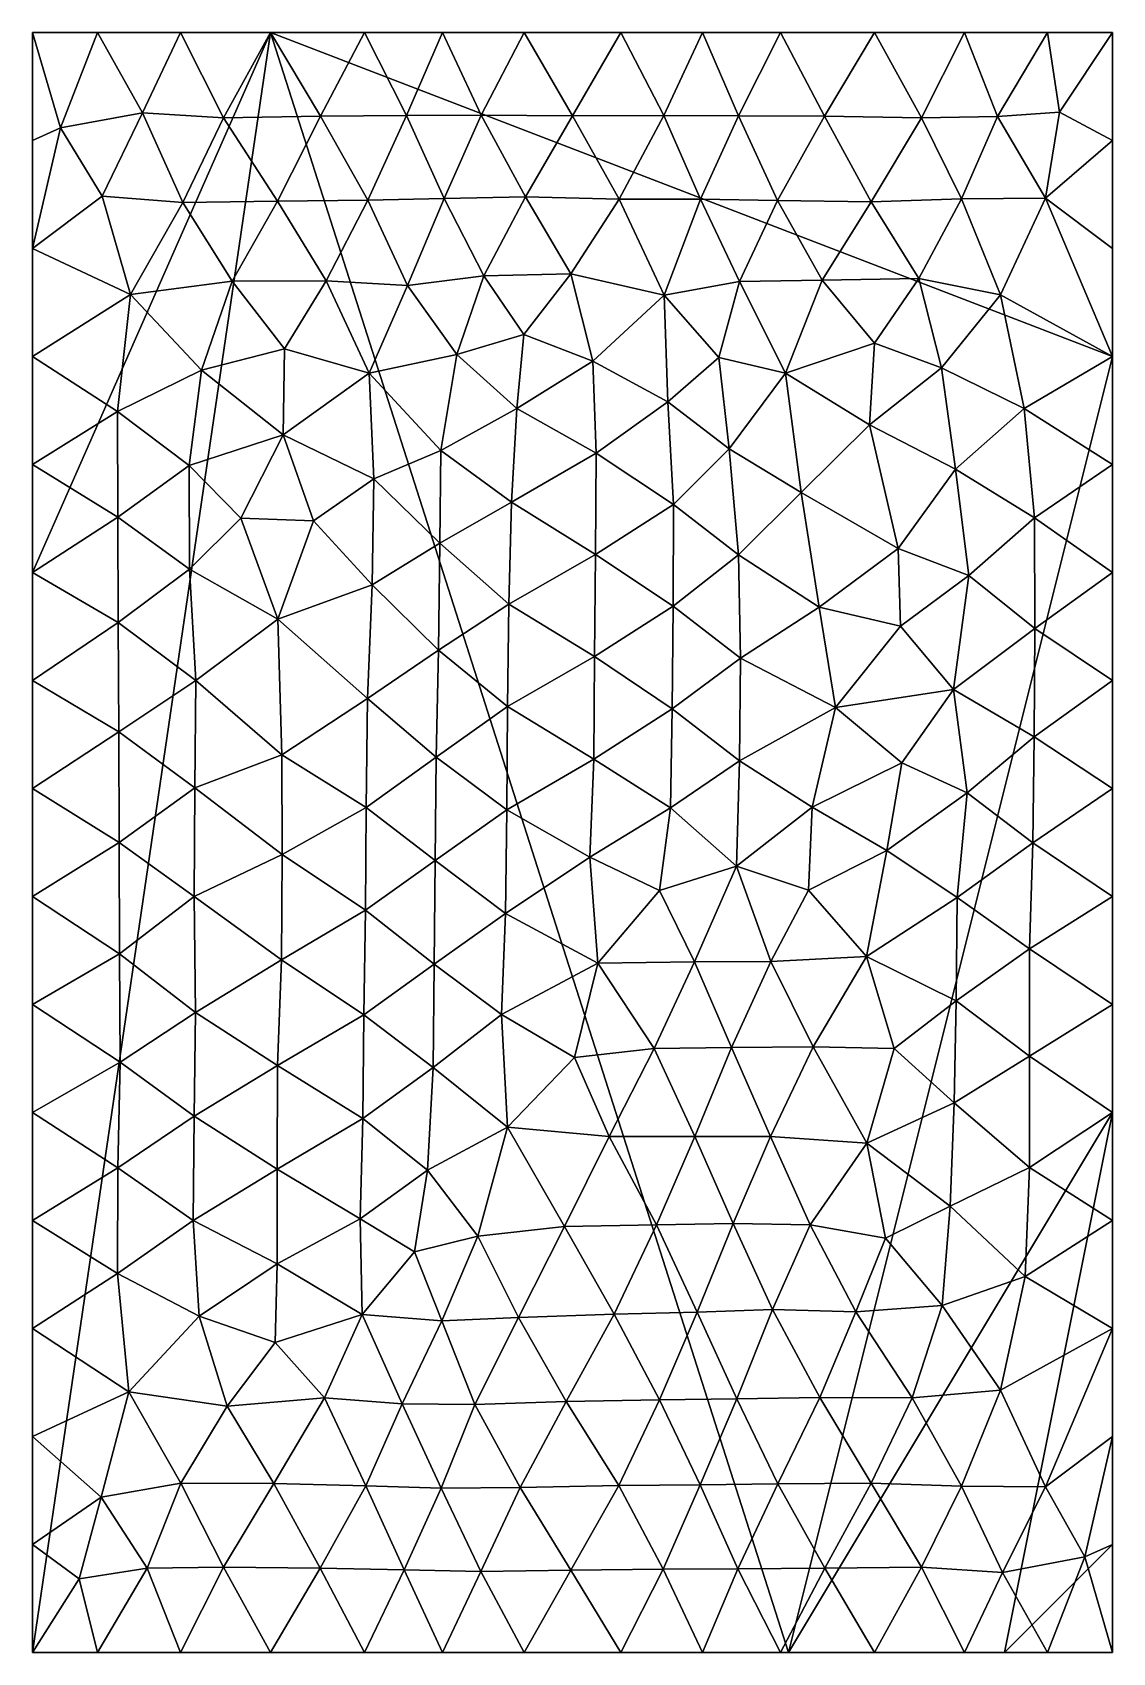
# Model space of a CAD drawing. Extents: x -500 to 500, y 0 to 1500.
import ezdxf

# ---------------------------------------------------------------- set-up
doc = ezdxf.new("R2010")
doc.units = 0
doc.layers.get('0').update_dxf_attribs({"linetype": 'CONTINUOUS'})

msp = doc.modelspace()

# ---------------------------------------------------------------- linework, layer by layer
for points in [[(-500, 1406.441528, 150), (-500, 1500, 200), (-500, 1500, 100)], [(-500, 1427.304077, 72.695923), (-500, 1500, 100), (-500, 1500)], [(-500, 1427.304077, 72.695923), (-500, 1500), (-500, 1400)], [(-500, 1427.304077, 227.304077), (-500, 1400, 300), (-500, 1500, 300)], [(-500, 1427.304077, 227.304077), (-500, 1500, 300), (-500, 1500, 200)], [(-500, 1427.304077, 72.695923), (-500, 1406.441528, 150), (-500, 1500, 100)], [(-500, 1427.304077, 227.304077), (-500, 1500, 200), (-500, 1406.441528, 150)], [(-474.05661, 1411.736206, -49.510918), (-500, 1500), (-439.881348, 1500, -44.523674)], [(-474.05661, 1411.736206, -49.510918), (-500, 1400), (-500, 1500)], [(-500, 1400, 300), (-500, 1300, 300), (-500, 1500, 300)], [(-500, 1500, 100), (-500, 1500, 200), (-500, 1500)], [(-500, 1500, 200), (-500, 1500, 300), (-500, 1500)], [(-439.881348, 1500, -44.523674), (-500, 1500), (-279.567688, 1500, 48.286869)], [(-500, 1500, 300), (-500, 1300, 300), (-500, 1000, 300)], [(-500, 1500), (-500, 1500, 300), (-500, 1000, 300)], [(-279.567688, 1500, 48.286869), (-500, 1500), (-500, 1000, 300)], [(-500, 1000, 300), (-500, 0, 300), (-279.567688, 1500, 48.286869)], [(-500, 0, 300), (200, 0, 300), (-279.567688, 1500, 48.286869)], [(-474.05661, 1411.736206, -49.510918), (-439.881348, 1500, -44.523674), (-398.026794, 1425.453857, -17.219042)], [(-398.026794, 1425.453857, -17.219042), (-439.881348, 1500, -44.523674), (-362.836212, 1500, 7.766373)], [(-362.836212, 1500, 7.766373), (-439.881348, 1500, -44.523674), (-279.567688, 1500, 48.286869)], [(-398.026794, 1425.453857, -17.219042), (-362.836212, 1500, 7.766373), (-323.100616, 1420.984619, 31.928349)], [(-323.100616, 1420.984619, 31.928349), (-362.836212, 1500, 7.766373), (-279.567688, 1500, 48.286869)], [(-323.100616, 1420.984619, 31.928349), (-279.567688, 1500, 48.286869), (-233.390472, 1422.603394, 46.222755)], [(-233.390472, 1422.603394, 46.222755), (-279.567688, 1500, 48.286869), (-192.639053, 1500, 24.407225)], [(-192.639053, 1500, 24.407225), (-279.567688, 1500, 48.286869), (-120.437492, 1500, -34.434269)], [(44.683029, 1500, -88.2845), (-120.437492, 1500, -34.434269), (-279.567688, 1500, 48.286869)], [(192.639053, 1500, 24.407225), (44.683029, 1500, -88.2845), (-279.567688, 1500, 48.286869)], [(500, 1500, 100), (192.639053, 1500, 24.407225), (-279.567688, 1500, 48.286869)], [(500, 1500, 300), (500, 1500, 100), (-279.567688, 1500, 48.286869)], [(500, 1200, 300), (500, 1500, 300), (-279.567688, 1500, 48.286869)], [(500, 1200, 300), (-279.567688, 1500, 48.286869), (200, 0, 300)], [(-153.710052, 1422.946655, -6.03159), (-233.390472, 1422.603394, 46.222755), (-192.639053, 1500, 24.407225)], [(-153.710052, 1422.946655, -6.03159), (-192.639053, 1500, 24.407225), (-120.437492, 1500, -34.434269)], [(-153.710052, 1422.946655, -6.03159), (-120.437492, 1500, -34.434269), (-84.449867, 1423.400635, -63.384125)], [(-84.449867, 1423.400635, -63.384125), (-120.437492, 1500, -34.434269), (-44.683025, 1500, -88.2845)], [(-44.683025, 1500, -88.2845), (-120.437492, 1500, -34.434269), (44.683029, 1500, -88.2845)], [(-84.449867, 1423.400635, -63.384125), (-44.683025, 1500, -88.2845), (0.043227, 1422.756226, -99.999985)], [(0.043227, 1422.756226, -99.999985), (-44.683025, 1500, -88.2845), (44.683029, 1500, -88.2845)], [(84.428368, 1423.084717, -63.400063), (0.043227, 1422.756226, -99.999985), (44.683029, 1500, -88.2845)], [(84.428368, 1423.084717, -63.400063), (44.683029, 1500, -88.2845), (120.437492, 1500, -34.434265)], [(120.437492, 1500, -34.434265), (44.683029, 1500, -88.2845), (192.639053, 1500, 24.407225)], [(153.723892, 1422.749756, -6.019926), (84.428368, 1423.084717, -63.400063), (120.437492, 1500, -34.434265)], [(153.723892, 1422.749756, -6.019926), (120.437492, 1500, -34.434265), (192.639053, 1500, 24.407225)], [(153.723892, 1422.749756, -6.019926), (192.639053, 1500, 24.407225), (233.390472, 1422.603394, 46.222755)], [(233.390472, 1422.603394, 46.222755), (192.639053, 1500, 24.407225), (279.567688, 1500, 48.286869)], [(279.567688, 1500, 48.286869), (192.639053, 1500, 24.407225), (500, 1500, 100)], [(323.100616, 1420.984619, 31.928349), (233.390472, 1422.603394, 46.222755), (279.567688, 1500, 48.286869)], [(323.100616, 1420.984619, 31.928349), (279.567688, 1500, 48.286869), (362.836212, 1500, 7.766372)], [(362.836212, 1500, 7.766372), (279.567688, 1500, 48.286869), (500, 1500, 100)], [(393.481689, 1422.285522, -13.938547), (323.100616, 1420.984619, 31.928349), (362.836212, 1500, 7.766372)], [(393.481689, 1422.285522, -13.938547), (362.836212, 1500, 7.766372), (439.881348, 1500, -44.523674)], [(439.881348, 1500, -44.523674), (362.836212, 1500, 7.766372), (500, 1500, 100)], [(450.893402, 1426.008057, -49.074783), (393.481689, 1422.285522, -13.938547), (439.881348, 1500, -44.523674)], [(450.893402, 1426.008057, -49.074783), (439.881348, 1500, -44.523674), (500, 1500)], [(500, 1500), (439.881348, 1500, -44.523674), (500, 1500, 100)], [(450.893402, 1426.008057, -49.074783), (500, 1500), (500, 1400)], [(500, 1406.441528, 150), (500, 1500, 100), (500, 1500, 200)], [(500, 1427.304077, 227.304077), (500, 1500, 200), (500, 1500, 300)], [(500, 1427.304077, 227.304077), (500, 1500, 300), (500, 1400, 300)], [(500, 1427.304077, 72.695923), (500, 1400), (500, 1500)], [(500, 1427.304077, 72.695923), (500, 1500), (500, 1500, 100)], [(500, 1427.304077, 227.304077), (500, 1406.441528, 150), (500, 1500, 200)], [(500, 1427.304077, 72.695923), (500, 1500, 100), (500, 1406.441528, 150)], [(500, 1500, 200), (500, 1500, 100), (500, 1500, 300)], [(500, 1400, 300), (500, 1500, 300), (500, 1200, 300)], [(-500, 1427.304077, 227.304077), (-500, 1350, 213.397461), (-500, 1400, 300)], [(-500, 1427.304077, 72.695923), (-500, 1400), (-500, 1350, 86.602539)], [(-500, 1427.304077, 227.304077), (-500, 1406.441528, 150), (-500, 1350, 213.397461)], [(-500, 1427.304077, 72.695923), (-500, 1350, 86.602539), (-500, 1406.441528, 150)], [(-474.05661, 1411.736206, -49.510918), (-398.026794, 1425.453857, -17.219042), (-435.460419, 1348.319702, -42.18045)], [(-435.460419, 1348.319702, -42.18045), (-398.026794, 1425.453857, -17.219042), (-360.638184, 1342.576904, 9.254337)], [(-398.026794, 1425.453857, -17.219042), (-323.100616, 1420.984619, 31.928349), (-360.638184, 1342.576904, 9.254337)], [(450.893402, 1426.008057, -49.074783), (437.798737, 1346.668335, -43.448494), (393.481689, 1422.285522, -13.938547)], [(450.893402, 1426.008057, -49.074783), (500, 1400), (437.798737, 1346.668335, -43.448494)], [(500, 1427.304077, 72.695923), (500, 1350, 86.602539), (500, 1400)], [(500, 1427.304077, 227.304077), (500, 1400, 300), (500, 1350, 213.397461)], [(500, 1427.304077, 72.695923), (500, 1406.441528, 150), (500, 1350, 86.602539)], [(500, 1427.304077, 227.304077), (500, 1350, 213.397461), (500, 1406.441528, 150)], [(-474.05661, 1411.736206, -49.510918), (-500, 1300), (-500, 1400)], [(-474.05661, 1411.736206, -49.510918), (-435.460419, 1348.319702, -42.18045), (-500, 1300)], [(-360.638184, 1342.576904, 9.254337), (-323.100616, 1420.984619, 31.928349), (-273.17868, 1343.628906, 49.425385)], [(-273.17868, 1343.628906, 49.425385), (-323.100616, 1420.984619, 31.928349), (-233.390472, 1422.603394, 46.222755)], [(-189.518127, 1344.608521, 22.211586), (-273.17868, 1343.628906, 49.425385), (-233.390472, 1422.603394, 46.222755)], [(-153.710052, 1422.946655, -6.03159), (-189.518127, 1344.608521, 22.211586), (-233.390472, 1422.603394, 46.222755)], [(-153.710052, 1422.946655, -6.03159), (-118.662254, 1346.326904, -35.937527), (-189.518127, 1344.608521, 22.211586)], [(-153.710052, 1422.946655, -6.03159), (-84.449867, 1423.400635, -63.384125), (-118.662254, 1346.326904, -35.937527)], [(-43.360432, 1347.737793, -88.919418), (-118.662254, 1346.326904, -35.937527), (-84.449867, 1423.400635, -63.384125)], [(-43.360432, 1347.737793, -88.919418), (-84.449867, 1423.400635, -63.384125), (0.043227, 1422.756226, -99.999985)], [(43.24522, 1345.582275, -88.974022), (-43.360432, 1347.737793, -88.919418), (0.043227, 1422.756226, -99.999985)], [(43.24522, 1345.582275, -88.974022), (0.043227, 1422.756226, -99.999985), (84.428368, 1423.084717, -63.400063)], [(43.24522, 1345.582275, -88.974022), (84.428368, 1423.084717, -63.400063), (118.357285, 1345.685303, -36.195309)], [(153.723892, 1422.749756, -6.019926), (118.357285, 1345.685303, -36.195309), (84.428368, 1423.084717, -63.400063)], [(153.723892, 1422.749756, -6.019926), (189.79895, 1344.378418, 22.411444), (118.357285, 1345.685303, -36.195309)], [(153.723892, 1422.749756, -6.019926), (233.390472, 1422.603394, 46.222755), (189.79895, 1344.378418, 22.411444)], [(189.79895, 1344.378418, 22.411444), (233.390472, 1422.603394, 46.222755), (276.440613, 1343.173096, 48.891842)], [(276.440613, 1343.173096, 48.891842), (233.390472, 1422.603394, 46.222755), (323.100616, 1420.984619, 31.928349)], [(360.103241, 1345.820923, 9.614418), (276.440613, 1343.173096, 48.891842), (323.100616, 1420.984619, 31.928349)], [(393.481689, 1422.285522, -13.938547), (360.103241, 1345.820923, 9.614418), (323.100616, 1420.984619, 31.928349)], [(437.798737, 1346.668335, -43.448494), (360.103241, 1345.820923, 9.614418), (393.481689, 1422.285522, -13.938547)], [(-500, 1300, 150), (-500, 1350, 213.397461), (-500, 1406.441528, 150)], [(-500, 1300, 150), (-500, 1406.441528, 150), (-500, 1350, 86.602539)], [(-500, 1350, 213.397461), (-500, 1300, 300), (-500, 1400, 300)], [(-500, 1350, 86.602539), (-500, 1400), (-500, 1300)], [(437.798737, 1346.668335, -43.448494), (500, 1400), (500, 1300)], [(500, 1300, 150), (500, 1350, 86.602539), (500, 1406.441528, 150)], [(500, 1300, 150), (500, 1406.441528, 150), (500, 1350, 213.397461)], [(500, 1350, 86.602539), (500, 1300), (500, 1400)], [(500, 1350, 213.397461), (500, 1400, 300), (500, 1300, 300)], [(500, 1300, 300), (500, 1400, 300), (500, 1200, 300)], [(-500, 1350, 213.397461), (-500, 1250, 213.397461), (-500, 1300, 300)], [(-500, 1250, 86.602539), (-500, 1350, 86.602539), (-500, 1300)], [(-500, 1300, 150), (-500, 1350, 86.602539), (-500, 1250, 86.602539)], [(-500, 1300, 150), (-500, 1250, 213.397461), (-500, 1350, 213.397461)], [(500, 1350, 86.602539), (500, 1250, 86.602539), (500, 1300)], [(500, 1250, 213.397461), (500, 1350, 213.397461), (500, 1300, 300)], [(500, 1300, 150), (500, 1350, 213.397461), (500, 1250, 213.397461)], [(500, 1300, 150), (500, 1250, 86.602539), (500, 1350, 86.602539)], [(-435.460419, 1348.319702, -42.18045), (-409.045135, 1257.393677, -25.087318), (-500, 1300)], [(-435.460419, 1348.319702, -42.18045), (-360.638184, 1342.576904, 9.254337), (-409.045135, 1257.393677, -25.087318)], [(-315.089081, 1269.578125, 35.897533), (-409.045135, 1257.393677, -25.087318), (-360.638184, 1342.576904, 9.254337)], [(-315.089081, 1269.578125, 35.897533), (-360.638184, 1342.576904, 9.254337), (-273.17868, 1343.628906, 49.425385)], [(-315.089081, 1269.578125, 35.897533), (-273.17868, 1343.628906, 49.425385), (-228.148453, 1269.925171, 44.302418)], [(-228.148453, 1269.925171, 44.302418), (-273.17868, 1343.628906, 49.425385), (-189.518127, 1344.608521, 22.211586)], [(-152.725525, 1265.570435, -6.861436), (-228.148453, 1269.925171, 44.302418), (-189.518127, 1344.608521, 22.211586)], [(-118.662254, 1346.326904, -35.937527), (-152.725525, 1265.570435, -6.861436), (-189.518127, 1344.608521, 22.211586)], [(-82.215591, 1274.56958, -65.029343), (-152.725525, 1265.570435, -6.861436), (-118.662254, 1346.326904, -35.937527)], [(-43.360432, 1347.737793, -88.919418), (-82.215591, 1274.56958, -65.029343), (-118.662254, 1346.326904, -35.937527)], [(-1.497377, 1276.414062, -99.984825), (-82.215591, 1274.56958, -65.029343), (-43.360432, 1347.737793, -88.919418)], [(-1.497377, 1276.414062, -99.984825), (-43.360432, 1347.737793, -88.919418), (43.24522, 1345.582275, -88.974022)], [(-1.497377, 1276.414062, -99.984825), (43.24522, 1345.582275, -88.974022), (84.753853, 1256.633667, -63.158497)], [(43.24522, 1345.582275, -88.974022), (118.357285, 1345.685303, -36.195309), (84.753853, 1256.633667, -63.158497)], [(84.753853, 1256.633667, -63.158497), (118.357285, 1345.685303, -36.195309), (154.651291, 1269.513306, -5.23981)], [(118.357285, 1345.685303, -36.195309), (189.79895, 1344.378418, 22.411444), (154.651291, 1269.513306, -5.23981)], [(154.651291, 1269.513306, -5.23981), (189.79895, 1344.378418, 22.411444), (231.214554, 1270.487915, 45.464195)], [(231.214554, 1270.487915, 45.464195), (189.79895, 1344.378418, 22.411444), (276.440613, 1343.173096, 48.891842)], [(320.563049, 1272.213867, 33.225098), (231.214554, 1270.487915, 45.464195), (276.440613, 1343.173096, 48.891842)], [(320.563049, 1272.213867, 33.225098), (276.440613, 1343.173096, 48.891842), (360.103241, 1345.820923, 9.614418)], [(320.563049, 1272.213867, 33.225098), (360.103241, 1345.820923, 9.614418), (396.07608, 1257.160156, -15.812101)], [(396.07608, 1257.160156, -15.812101), (360.103241, 1345.820923, 9.614418), (437.798737, 1346.668335, -43.448494)], [(396.07608, 1257.160156, -15.812101), (437.798737, 1346.668335, -43.448494), (500, 1200)], [(437.798737, 1346.668335, -43.448494), (500, 1300), (500, 1200)], [(-500, 1250, 213.397461), (-500, 1200, 300), (-500, 1300, 300)], [(-500, 1250, 86.602539), (-500, 1300), (-500, 1200)], [(-500, 1300, 150), (-500, 1200, 150), (-500, 1250, 213.397461)], [(-500, 1300, 150), (-500, 1250, 86.602539), (-500, 1200, 150)], [(-409.045135, 1257.393677, -25.087318), (-500, 1200), (-500, 1300)], [(-500, 1200, 300), (-500, 1100, 300), (-500, 1300, 300)], [(-500, 1100, 300), (-500, 1000, 300), (-500, 1300, 300)], [(500, 1250, 86.602539), (500, 1200), (500, 1300)], [(500, 1250, 213.397461), (500, 1300, 300), (500, 1200, 300)], [(500, 1300, 150), (500, 1250, 213.397461), (500, 1200, 150)], [(500, 1300, 150), (500, 1200, 150), (500, 1250, 86.602539)], [(-45.178181, 1220.382202, -88.043015), (-82.215591, 1274.56958, -65.029343), (-1.497377, 1276.414062, -99.984825)], [(-45.178181, 1220.382202, -88.043015), (-1.497377, 1276.414062, -99.984825), (18.861301, 1195.741821, -97.727013)], [(-1.497377, 1276.414062, -99.984825), (84.753853, 1256.633667, -63.158497), (18.861301, 1195.741821, -97.727013)], [(-315.089081, 1269.578125, 35.897533), (-343.48288, 1187.350952, 20.336706), (-409.045135, 1257.393677, -25.087318)], [(-266.700439, 1206.906128, 50.17503), (-343.48288, 1187.350952, 20.336706), (-315.089081, 1269.578125, 35.897533)], [(-266.700439, 1206.906128, 50.17503), (-315.089081, 1269.578125, 35.897533), (-228.148453, 1269.925171, 44.302418)], [(-266.700439, 1206.906128, 50.17503), (-228.148453, 1269.925171, 44.302418), (-188.341812, 1184.646362, 21.369637)], [(-188.341812, 1184.646362, 21.369637), (-228.148453, 1269.925171, 44.302418), (-152.725525, 1265.570435, -6.861436)], [(-107.000435, 1201.912476, -45.671291), (-188.341812, 1184.646362, 21.369637), (-152.725525, 1265.570435, -6.861436)], [(-107.000435, 1201.912476, -45.671291), (-152.725525, 1265.570435, -6.861436), (-82.215591, 1274.56958, -65.029343)], [(-45.178181, 1220.382202, -88.043015), (-107.000435, 1201.912476, -45.671291), (-82.215591, 1274.56958, -65.029343)], [(135.318573, 1198.931885, -21.7148), (84.753853, 1256.633667, -63.158497), (154.651291, 1269.513306, -5.23981)], [(135.318573, 1198.931885, -21.7148), (154.651291, 1269.513306, -5.23981), (197.334808, 1184.421509, 27.599653)], [(197.334808, 1184.421509, 27.599653), (154.651291, 1269.513306, -5.23981), (231.214554, 1270.487915, 45.464195)], [(279.618225, 1212.28064, 48.27636), (197.334808, 1184.421509, 27.599653), (231.214554, 1270.487915, 45.464195)], [(279.618225, 1212.28064, 48.27636), (231.214554, 1270.487915, 45.464195), (320.563049, 1272.213867, 33.225098)], [(279.618225, 1212.28064, 48.27636), (320.563049, 1272.213867, 33.225098), (341.602997, 1189.446899, 21.485001)], [(320.563049, 1272.213867, 33.225098), (396.07608, 1257.160156, -15.812101), (341.602997, 1189.446899, 21.485001)], [(-409.045135, 1257.393677, -25.087318), (-421.120972, 1149.047729, -33.366241), (-500, 1200)], [(-500, 1150, 213.397461), (-500, 1200, 300), (-500, 1250, 213.397461)], [(-500, 1250, 86.602539), (-500, 1200), (-500, 1150, 86.602539)], [(-500, 1200, 150), (-500, 1150, 213.397461), (-500, 1250, 213.397461)], [(-500, 1200, 150), (-500, 1250, 86.602539), (-500, 1150, 86.602539)], [(-409.045135, 1257.393677, -25.087318), (-343.48288, 1187.350952, 20.336706), (-421.120972, 1149.047729, -33.366241)], [(18.861301, 1195.741821, -97.727013), (84.753853, 1256.633667, -63.158497), (88.305832, 1157.848877, -60.491642)], [(135.318573, 1198.931885, -21.7148), (88.305832, 1157.848877, -60.491642), (84.753853, 1256.633667, -63.158497)], [(341.602997, 1189.446899, 21.485001), (396.07608, 1257.160156, -15.812101), (418.257111, 1151.760986, -31.452759)], [(396.07608, 1257.160156, -15.812101), (500, 1200), (418.257111, 1151.760986, -31.452759)], [(500, 1150, 86.602539), (500, 1200), (500, 1250, 86.602539)], [(500, 1250, 213.397461), (500, 1200, 300), (500, 1150, 213.397461)], [(500, 1200, 150), (500, 1150, 86.602539), (500, 1250, 86.602539)], [(500, 1200, 150), (500, 1250, 213.397461), (500, 1150, 213.397461)], [(-45.178181, 1220.382202, -88.043015), (-51.466896, 1151.809814, -84.802628), (-107.000435, 1201.912476, -45.671291)], [(-45.178181, 1220.382202, -88.043015), (18.861301, 1195.741821, -97.727013), (-51.466896, 1151.809814, -84.802628)], [(-500, 1150, 213.397461), (-500, 1100, 300), (-500, 1200, 300)], [(-500, 1150, 86.602539), (-500, 1200), (-500, 1100)], [(-500, 1100, 150), (-500, 1200, 150), (-500, 1150, 86.602539)], [(-500, 1100, 150), (-500, 1150, 213.397461), (-500, 1200, 150)], [(-421.120972, 1149.047729, -33.366241), (-500, 1100), (-500, 1200)], [(-266.700439, 1206.906128, 50.17503), (-267.879272, 1127.353516, 50.070316), (-343.48288, 1187.350952, 20.336706)], [(-266.700439, 1206.906128, 50.17503), (-188.341812, 1184.646362, 21.369637), (-267.879272, 1127.353516, 50.070316)], [(-107.000435, 1201.912476, -45.671291), (-121.757996, 1112.832886, -33.31329), (-188.341812, 1184.646362, 21.369637)], [(-107.000435, 1201.912476, -45.671291), (-51.466896, 1151.809814, -84.802628), (-121.757996, 1112.832886, -33.31329)], [(279.618225, 1212.28064, 48.27636), (275.089081, 1136.709351, 49.125191), (197.334808, 1184.421509, 27.599653)], [(500, 500, 300), (500, 1200, 300), (200, 0, 300)], [(279.618225, 1212.28064, 48.27636), (341.602997, 1189.446899, 21.485001), (275.089081, 1136.709351, 49.125191)], [(418.257111, 1151.760986, -31.452759), (500, 1200), (500, 1100)], [(500, 1150, 86.602539), (500, 1100), (500, 1200)], [(500, 1150, 213.397461), (500, 1200, 300), (500, 1100, 300)], [(500, 1100, 150), (500, 1200, 150), (500, 1150, 213.397461)], [(500, 1100, 150), (500, 1150, 86.602539), (500, 1200, 150)], [(500, 1100, 300), (500, 1200, 300), (500, 900, 300)], [(500, 700, 300), (500, 900, 300), (500, 1200, 300)], [(500, 500, 300), (500, 700, 300), (500, 1200, 300)], [(-343.48288, 1187.350952, 20.336706), (-354.743591, 1099.167114, 13.174774), (-421.120972, 1149.047729, -33.366241)], [(-267.879272, 1127.353516, 50.070316), (-354.743591, 1099.167114, 13.174774), (-343.48288, 1187.350952, 20.336706)], [(18.861301, 1195.741821, -97.727013), (21.82571, 1110.378052, -96.985962), (-51.466896, 1151.809814, -84.802628)], [(18.861301, 1195.741821, -97.727013), (88.305832, 1157.848877, -60.491642), (21.82571, 1110.378052, -96.985962)], [(135.318573, 1198.931885, -21.7148), (145.095917, 1114.544556, -13.339838), (88.305832, 1157.848877, -60.491642)], [(135.318573, 1198.931885, -21.7148), (197.334808, 1184.421509, 27.599653), (145.095917, 1114.544556, -13.339838)], [(275.089081, 1136.709351, 49.125191), (341.602997, 1189.446899, 21.485001), (354.533417, 1095.72937, 13.312553)], [(354.533417, 1095.72937, 13.312553), (341.602997, 1189.446899, 21.485001), (418.257111, 1151.760986, -31.452759)], [(-183.949341, 1086.650146, 18.160389), (-267.879272, 1127.353516, 50.070316), (-188.341812, 1184.646362, 21.369637)], [(-183.949341, 1086.650146, 18.160389), (-188.341812, 1184.646362, 21.369637), (-121.757996, 1112.832886, -33.31329)], [(197.334808, 1184.421509, 27.599653), (211.694595, 1073.910278, 36.404545), (145.095917, 1114.544556, -13.339838)], [(197.334808, 1184.421509, 27.599653), (275.089081, 1136.709351, 49.125191), (211.694595, 1073.910278, 36.404545)], [(88.305832, 1157.848877, -60.491642), (93.361359, 1062.877319, -56.604977), (21.82571, 1110.378052, -96.985962)], [(145.095917, 1114.544556, -13.339838), (93.361359, 1062.877319, -56.604977), (88.305832, 1157.848877, -60.491642)], [(-500, 1150, 213.397461), (-500, 1050, 213.397461), (-500, 1100, 300)], [(-500, 1050, 86.602539), (-500, 1150, 86.602539), (-500, 1100)], [(-500, 1100, 150), (-500, 1150, 86.602539), (-500, 1050, 86.602539)], [(-500, 1100, 150), (-500, 1050, 213.397461), (-500, 1150, 213.397461)], [(-421.120972, 1149.047729, -33.366241), (-420.957581, 1051.051758, -33.258121), (-500, 1100)], [(-354.743591, 1099.167114, 13.174774), (-420.957581, 1051.051758, -33.258121), (-421.120972, 1149.047729, -33.366241)], [(-121.757996, 1112.832886, -33.31329), (-51.466896, 1151.809814, -84.802628), (-56.577549, 1065.178589, -81.944077)], [(-51.466896, 1151.809814, -84.802628), (21.82571, 1110.378052, -96.985962), (-56.577549, 1065.178589, -81.944077)], [(354.533417, 1095.72937, 13.312553), (418.257111, 1151.760986, -31.452759), (427.567413, 1050.478394, -37.513187)], [(427.567413, 1050.478394, -37.513187), (418.257111, 1151.760986, -31.452759), (500, 1100)], [(500, 1150, 86.602539), (500, 1050, 86.602539), (500, 1100)], [(500, 1050, 213.397461), (500, 1150, 213.397461), (500, 1100, 300)], [(500, 1100, 150), (500, 1150, 213.397461), (500, 1050, 213.397461)], [(500, 1100, 150), (500, 1050, 86.602539), (500, 1150, 86.602539)], [(-307.057037, 1050.169678, 39.488876), (-354.743591, 1099.167114, 13.174774), (-267.879272, 1127.353516, 50.070316)], [(-307.057037, 1050.169678, 39.488876), (-267.879272, 1127.353516, 50.070316), (-239.738327, 1047.936401, 48.104298)], [(-183.949341, 1086.650146, 18.160389), (-239.738327, 1047.936401, 48.104298), (-267.879272, 1127.353516, 50.070316)], [(211.694595, 1073.910278, 36.404545), (275.089081, 1136.709351, 49.125191), (301.588745, 1022.263794, 41.69186)], [(275.089081, 1136.709351, 49.125191), (354.533417, 1095.72937, 13.312553), (301.588745, 1022.263794, 41.69186)], [(-183.949341, 1086.650146, 18.160389), (-121.757996, 1112.832886, -33.31329), (-122.852684, 1027.230103, -32.382366)], [(-122.852684, 1027.230103, -32.382366), (-121.757996, 1112.832886, -33.31329), (-56.577549, 1065.178589, -81.944077)], [(21.82571, 1110.378052, -96.985962), (21.401455, 1016.736389, -97.097946), (-56.577549, 1065.178589, -81.944077)], [(93.361359, 1062.877319, -56.604977), (21.401455, 1016.736389, -97.097946), (21.82571, 1110.378052, -96.985962)], [(153.777176, 1016.410278, -5.975073), (93.361359, 1062.877319, -56.604977), (145.095917, 1114.544556, -13.339838)], [(211.694595, 1073.910278, 36.404545), (153.777176, 1016.410278, -5.975073), (145.095917, 1114.544556, -13.339838)], [(-500, 1050, 213.397461), (-500, 1000, 300), (-500, 1100, 300)], [(-500, 1050, 86.602539), (-500, 1100), (-500, 1000)], [(-500, 1100, 150), (-500, 1000, 150), (-500, 1050, 213.397461)], [(-500, 1100, 150), (-500, 1050, 86.602539), (-500, 1000, 150)], [(-420.957581, 1051.051758, -33.258121), (-500, 1000), (-500, 1100)], [(-354.600739, 1003.201355, 13.268435), (-420.957581, 1051.051758, -33.258121), (-354.743591, 1099.167114, 13.174774)], [(-307.057037, 1050.169678, 39.488876), (-354.600739, 1003.201355, 13.268435), (-354.743591, 1099.167114, 13.174774)], [(366.766113, 997.23999, 5.074306), (301.588745, 1022.263794, 41.69186), (354.533417, 1095.72937, 13.312553)], [(366.766113, 997.23999, 5.074306), (354.533417, 1095.72937, 13.312553), (427.567413, 1050.478394, -37.513187)], [(427.567413, 1050.478394, -37.513187), (500, 1100), (500, 1000)], [(500, 1050, 86.602539), (500, 1000), (500, 1100)], [(500, 1050, 213.397461), (500, 1100, 300), (500, 1000, 300)], [(500, 1100, 150), (500, 1050, 213.397461), (500, 1000, 150)], [(500, 1100, 150), (500, 1000, 150), (500, 1050, 86.602539)], [(500, 1000, 300), (500, 1100, 300), (500, 900, 300)], [(-183.949341, 1086.650146, 18.160389), (-185.419601, 988.518799, 19.245737), (-239.738327, 1047.936401, 48.104298)], [(-183.949341, 1086.650146, 18.160389), (-122.852684, 1027.230103, -32.382366), (-185.419601, 988.518799, 19.245737)], [(-122.852684, 1027.230103, -32.382366), (-56.577549, 1065.178589, -81.944077), (-58.869678, 970.575256, -80.600273)], [(-56.577549, 1065.178589, -81.944077), (21.401455, 1016.736389, -97.097946), (-58.869678, 970.575256, -80.600273)], [(211.694595, 1073.910278, 36.404545), (228.245682, 967.821106, 44.340881), (153.777176, 1016.410278, -5.975073)], [(211.694595, 1073.910278, 36.404545), (301.588745, 1022.263794, 41.69186), (228.245682, 967.821106, 44.340881)], [(-420.674713, 953.754333, -33.070614), (-500, 1000), (-420.957581, 1051.051758, -33.258121)], [(-500, 1050, 213.397461), (-500, 950, 213.397461), (-500, 1000, 300)], [(-500, 1050, 86.602539), (-500, 1000), (-500, 950, 86.602539)], [(-500, 1000, 150), (-500, 1050, 86.602539), (-500, 950, 86.602539)], [(-500, 1000, 150), (-500, 950, 213.397461), (-500, 1050, 213.397461)], [(-420.674713, 953.754333, -33.070614), (-420.957581, 1051.051758, -33.258121), (-354.600739, 1003.201355, 13.268435)], [(-307.057037, 1050.169678, 39.488876), (-272.90683, 956.642883, 49.465244), (-354.600739, 1003.201355, 13.268435)], [(-307.057037, 1050.169678, 39.488876), (-239.738327, 1047.936401, 48.104298), (-272.90683, 956.642883, 49.465244)], [(93.116852, 968.656128, -56.795261), (21.401455, 1016.736389, -97.097946), (93.361359, 1062.877319, -56.604977)], [(153.777176, 1016.410278, -5.975073), (93.116852, 968.656128, -56.795261), (93.361359, 1062.877319, -56.604977)], [(366.766113, 997.23999, 5.074306), (427.567413, 1050.478394, -37.513187), (428.021637, 948.255371, -37.795464)], [(427.567413, 1050.478394, -37.513187), (500, 1000), (428.021637, 948.255371, -37.795464)], [(500, 1050, 213.397461), (500, 1000, 300), (500, 950, 213.397461)], [(500, 1050, 86.602539), (500, 950, 86.602539), (500, 1000)], [(500, 1000, 150), (500, 1050, 213.397461), (500, 950, 213.397461)], [(500, 1000, 150), (500, 950, 86.602539), (500, 1050, 86.602539)], [(-239.738327, 1047.936401, 48.104298), (-185.419601, 988.518799, 19.245737), (-272.90683, 956.642883, 49.465244)], [(-122.852684, 1027.230103, -32.382366), (-124.110893, 928.095947, -31.310717), (-185.419601, 988.518799, 19.245737)], [(-122.852684, 1027.230103, -32.382366), (-58.869678, 970.575256, -80.600273), (-124.110893, 928.095947, -31.310717)], [(301.588745, 1022.263794, 41.69186), (303.702667, 950.145874, 40.864525), (228.245682, 967.821106, 44.340881)], [(366.766113, 997.23999, 5.074306), (303.702667, 950.145874, 40.864525), (301.588745, 1022.263794, 41.69186)], [(21.401455, 1016.736389, -97.097946), (20.455147, 922.240784, -97.340637), (-58.869678, 970.575256, -80.600273)], [(93.116852, 968.656128, -56.795261), (20.455147, 922.240784, -97.340637), (21.401455, 1016.736389, -97.097946)], [(153.777176, 1016.410278, -5.975073), (155.410294, 920.559875, -4.602514), (93.116852, 968.656128, -56.795261)], [(153.777176, 1016.410278, -5.975073), (228.245682, 967.821106, 44.340881), (155.410294, 920.559875, -4.602514)], [(-500, 950, 213.397461), (-500, 900, 300), (-500, 1000, 300)], [(-500, 950, 86.602539), (-500, 1000), (-500, 900)], [(-500, 1000, 150), (-500, 950, 86.602539), (-500, 900, 150)], [(-500, 1000, 150), (-500, 900, 150), (-500, 950, 213.397461)], [(-420.674713, 953.754333, -33.070614), (-500, 900), (-500, 1000)], [(-500, 900, 300), (-500, 800, 300), (-500, 1000, 300)], [(-500, 800, 300), (-500, 700, 300), (-500, 1000, 300)], [(-500, 1000, 300), (-500, 700, 300), (-500, 0, 300)], [(-348.653534, 900.053955, 17.105902), (-420.674713, 953.754333, -33.070614), (-354.600739, 1003.201355, 13.268435)], [(-272.90683, 956.642883, 49.465244), (-348.653534, 900.053955, 17.105902), (-354.600739, 1003.201355, 13.268435)], [(366.766113, 997.23999, 5.074306), (352.622559, 891.562866, 14.558449), (303.702667, 950.145874, 40.864525)], [(366.766113, 997.23999, 5.074306), (428.021637, 948.255371, -37.795464), (352.622559, 891.562866, 14.558449)], [(428.021637, 948.255371, -37.795464), (500, 1000), (500, 900)], [(500, 950, 86.602539), (500, 900), (500, 1000)], [(500, 950, 213.397461), (500, 1000, 300), (500, 900, 300)], [(500, 1000, 150), (500, 950, 213.397461), (500, 900, 150)], [(500, 1000, 150), (500, 900, 150), (500, 950, 86.602539)], [(-185.419601, 988.518799, 19.245737), (-189.774963, 883.40741, 22.394384), (-272.90683, 956.642883, 49.465244)], [(-124.110893, 928.095947, -31.310717), (-189.774963, 883.40741, 22.394384), (-185.419601, 988.518799, 19.245737)], [(-124.110893, 928.095947, -31.310717), (-58.869678, 970.575256, -80.600273), (-60.077114, 875.813782, -79.877602)], [(-58.869678, 970.575256, -80.600273), (20.455147, 922.240784, -97.340637), (-60.077114, 875.813782, -79.877602)], [(93.116852, 968.656128, -56.795261), (92.227524, 873.840088, -57.485455), (20.455147, 922.240784, -97.340637)], [(93.116852, 968.656128, -56.795261), (155.410294, 920.559875, -4.602514), (92.227524, 873.840088, -57.485455)], [(228.245682, 967.821106, 44.340881), (243.565811, 874.871277, 48.985222), (155.410294, 920.559875, -4.602514)], [(303.702667, 950.145874, 40.864525), (243.565811, 874.871277, 48.985222), (228.245682, 967.821106, 44.340881)], [(-420.042267, 852.610413, -32.649979), (-500, 900), (-420.674713, 953.754333, -33.070614)], [(-500, 850, 213.397461), (-500, 900, 300), (-500, 950, 213.397461)], [(-500, 850, 86.602539), (-500, 950, 86.602539), (-500, 900)], [(-500, 900, 150), (-500, 950, 86.602539), (-500, 850, 86.602539)], [(-500, 900, 150), (-500, 850, 213.397461), (-500, 950, 213.397461)], [(-420.042267, 852.610413, -32.649979), (-420.674713, 953.754333, -33.070614), (-348.653534, 900.053955, 17.105902)], [(-269.109039, 831.288635, 49.945812), (-348.653534, 900.053955, 17.105902), (-272.90683, 956.642883, 49.465244)], [(-269.109039, 831.288635, 49.945812), (-272.90683, 956.642883, 49.465244), (-189.774963, 883.40741, 22.394384)], [(352.622559, 891.562866, 14.558449), (243.565811, 874.871277, 48.985222), (303.702667, 950.145874, 40.864525)], [(352.622559, 891.562866, 14.558449), (428.021637, 948.255371, -37.795464), (427.447998, 847.88916, -37.438736)], [(427.447998, 847.88916, -37.438736), (428.021637, 948.255371, -37.795464), (500, 900)], [(500, 850, 86.602539), (500, 900), (500, 950, 86.602539)], [(500, 850, 213.397461), (500, 950, 213.397461), (500, 900, 300)], [(500, 900, 150), (500, 950, 213.397461), (500, 850, 213.397461)], [(500, 900, 150), (500, 850, 86.602539), (500, 950, 86.602539)], [(-124.110893, 928.095947, -31.310717), (-126.341484, 829.049988, -29.407024), (-189.774963, 883.40741, 22.394384)], [(-124.110893, 928.095947, -31.310717), (-60.077114, 875.813782, -79.877602), (-126.341484, 829.049988, -29.407024)], [(20.455147, 922.240784, -97.340637), (19.87467, 827.275208, -97.484619), (-60.077114, 875.813782, -79.877602)], [(92.227524, 873.840088, -57.485455), (19.87467, 827.275208, -97.484619), (20.455147, 922.240784, -97.340637)], [(155.410294, 920.559875, -4.602514), (154.539093, 825.711609, -5.33411), (92.227524, 873.840088, -57.485455)], [(243.565811, 874.871277, 48.985222), (154.539093, 825.711609, -5.33411), (155.410294, 920.559875, -4.602514)], [(-500, 850, 213.397461), (-500, 800, 300), (-500, 900, 300)], [(-500, 850, 86.602539), (-500, 900), (-500, 800)], [(-500, 800, 150), (-500, 850, 213.397461), (-500, 900, 150)], [(-500, 800, 150), (-500, 900, 150), (-500, 850, 86.602539)], [(-420.042267, 852.610413, -32.649979), (-500, 800), (-500, 900)], [(-349.648468, 800.565308, 16.47262), (-420.042267, 852.610413, -32.649979), (-348.653534, 900.053955, 17.105902)], [(-349.648468, 800.565308, 16.47262), (-348.653534, 900.053955, 17.105902), (-269.109039, 831.288635, 49.945812)], [(427.447998, 847.88916, -37.438736), (500, 900), (500, 800)], [(500, 850, 213.397461), (500, 900, 300), (500, 800, 300)], [(500, 850, 86.602539), (500, 800), (500, 900)], [(500, 800, 150), (500, 850, 86.602539), (500, 900, 150)], [(500, 800, 150), (500, 900, 150), (500, 850, 213.397461)], [(500, 800, 300), (500, 900, 300), (500, 700, 300)], [(352.622559, 891.562866, 14.558449), (304.86557, 823.86499, 40.396229), (243.565811, 874.871277, 48.985222)], [(352.622559, 891.562866, 14.558449), (365.271484, 796.088135, 6.102748), (304.86557, 823.86499, 40.396229)], [(352.622559, 891.562866, 14.558449), (427.447998, 847.88916, -37.438736), (365.271484, 796.088135, 6.102748)], [(-269.109039, 831.288635, 49.945812), (-189.774963, 883.40741, 22.394384), (-191.155487, 782.313293, 23.370548)], [(-189.774963, 883.40741, 22.394384), (-126.341484, 829.049988, -29.407024), (-191.155487, 782.313293, 23.370548)], [(-60.077114, 875.813782, -79.877602), (-60.89254, 780.293152, -79.383896), (-126.341484, 829.049988, -29.407024)], [(19.87467, 827.275208, -97.484619), (-60.89254, 780.293152, -79.383896), (-60.077114, 875.813782, -79.877602)], [(90.652229, 782.156677, -58.700462), (19.87467, 827.275208, -97.484619), (92.227524, 873.840088, -57.485455)], [(154.539093, 825.711609, -5.33411), (90.652229, 782.156677, -58.700462), (92.227524, 873.840088, -57.485455)], [(221.974976, 782.623718, 41.652073), (154.539093, 825.711609, -5.33411), (243.565811, 874.871277, 48.985222)], [(221.974976, 782.623718, 41.652073), (243.565811, 874.871277, 48.985222), (304.86557, 823.86499, 40.396229)], [(-420.042267, 852.610413, -32.649979), (-419.693573, 750, -32.417259), (-500, 800)], [(-500, 850, 213.397461), (-500, 750, 213.397461), (-500, 800, 300)], [(-500, 850, 86.602539), (-500, 800), (-500, 750, 86.602539)], [(-500, 800, 150), (-500, 750, 213.397461), (-500, 850, 213.397461)], [(-500, 800, 150), (-500, 850, 86.602539), (-500, 750, 86.602539)], [(-349.648468, 800.565308, 16.47262), (-419.693573, 750, -32.417259), (-420.042267, 852.610413, -32.649979)], [(365.271484, 796.088135, 6.102748), (427.447998, 847.88916, -37.438736), (426.302673, 749.750671, -36.719711)], [(427.447998, 847.88916, -37.438736), (500, 800), (426.302673, 749.750671, -36.719711)], [(500, 850, 86.602539), (500, 750, 86.602539), (500, 800)], [(500, 850, 213.397461), (500, 800, 300), (500, 750, 213.397461)], [(500, 800, 150), (500, 750, 86.602539), (500, 850, 86.602539)], [(500, 800, 150), (500, 850, 213.397461), (500, 750, 213.397461)], [(-349.648468, 800.565308, 16.47262), (-269.109039, 831.288635, 49.945812), (-268.853058, 738.793579, 49.973003)], [(-268.853058, 738.793579, 49.973003), (-269.109039, 831.288635, 49.945812), (-191.155487, 782.313293, 23.370548)], [(-191.155487, 782.313293, 23.370548), (-126.341484, 829.049988, -29.407024), (-127.254997, 733.348694, -28.626162)], [(-126.341484, 829.049988, -29.407024), (-60.89254, 780.293152, -79.383896), (-127.254997, 733.348694, -28.626162)], [(16.147268, 736.48999, -98.319122), (-60.89254, 780.293152, -79.383896), (19.87467, 827.275208, -97.484619)], [(16.147268, 736.48999, -98.319122), (19.87467, 827.275208, -97.484619), (90.652229, 782.156677, -58.700462)], [(151.90036, 728.005188, -7.558205), (90.652229, 782.156677, -58.700462), (154.539093, 825.711609, -5.33411)], [(221.974976, 782.623718, 41.652073), (151.90036, 728.005188, -7.558205), (154.539093, 825.711609, -5.33411)], [(291.005188, 742.595886, 45.344524), (221.974976, 782.623718, 41.652073), (304.86557, 823.86499, 40.396229)], [(365.271484, 796.088135, 6.102748), (291.005188, 742.595886, 45.344524), (304.86557, 823.86499, 40.396229)], [(-500, 750, 213.397461), (-500, 700, 300), (-500, 800, 300)], [(-500, 750, 86.602539), (-500, 800), (-500, 700)], [(-500, 800, 150), (-500, 750, 86.602539), (-500, 700, 150)], [(-500, 800, 150), (-500, 700, 150), (-500, 750, 213.397461)], [(-419.693573, 750, -32.417259), (-500, 700), (-500, 800)], [(-349.648468, 800.565308, 16.47262), (-350.09967, 700.14032, 16.18424), (-419.693573, 750, -32.417259)], [(-349.648468, 800.565308, 16.47262), (-268.853058, 738.793579, 49.973003), (-350.09967, 700.14032, 16.18424)], [(365.271484, 796.088135, 6.102748), (356.254456, 699.074524, 12.180142), (291.005188, 742.595886, 45.344524)], [(365.271484, 796.088135, 6.102748), (426.302673, 749.750671, -36.719711), (356.254456, 699.074524, 12.180142)], [(426.302673, 749.750671, -36.719711), (500, 800), (500, 700)], [(500, 750, 86.602539), (500, 700), (500, 800)], [(500, 750, 213.397461), (500, 800, 300), (500, 700, 300)], [(500, 800, 150), (500, 750, 213.397461), (500, 700, 150)], [(500, 800, 150), (500, 700, 150), (500, 750, 86.602539)], [(-191.751709, 687.231079, 23.788731), (-268.853058, 738.793579, 49.973003), (-191.155487, 782.313293, 23.370548)], [(-191.751709, 687.231079, 23.788731), (-191.155487, 782.313293, 23.370548), (-127.254997, 733.348694, -28.626162)], [(-60.89254, 780.293152, -79.383896), (-61.923599, 684.403992, -78.753204), (-127.254997, 733.348694, -28.626162)], [(16.147268, 736.48999, -98.319122), (-61.923599, 684.403992, -78.753204), (-60.89254, 780.293152, -79.383896)], [(80.632065, 705.708435, -66.181007), (16.147268, 736.48999, -98.319122), (90.652229, 782.156677, -58.700462)], [(80.632065, 705.708435, -66.181007), (90.652229, 782.156677, -58.700462), (151.90036, 728.005188, -7.558205)], [(218.580048, 705.752075, 40.028606), (151.90036, 728.005188, -7.558205), (221.974976, 782.623718, 41.652073)], [(218.580048, 705.752075, 40.028606), (221.974976, 782.623718, 41.652073), (291.005188, 742.595886, 45.344524)], [(-500, 750, 213.397461), (-500, 650, 213.397461), (-500, 700, 300)], [(-500, 650, 86.602539), (-500, 750, 86.602539), (-500, 700)], [(-500, 700, 150), (-500, 750, 86.602539), (-500, 650, 86.602539)], [(-500, 700, 150), (-500, 650, 213.397461), (-500, 750, 213.397461)], [(-419.379242, 646.837524, -32.206978), (-500, 700), (-419.693573, 750, -32.417259)], [(-350.09967, 700.14032, 16.18424), (-419.379242, 646.837524, -32.206978), (-419.693573, 750, -32.417259)], [(500, 650, 213.397461), (500, 750, 213.397461), (500, 700, 300)], [(500, 750, 86.602539), (500, 650, 86.602539), (500, 700)], [(500, 700, 150), (500, 750, 213.397461), (500, 650, 213.397461)], [(500, 700, 150), (500, 650, 86.602539), (500, 750, 86.602539)], [(-268.853058, 738.793579, 49.973003), (-269.270599, 641.39447, 49.92831), (-350.09967, 700.14032, 16.18424)], [(-191.751709, 687.231079, 23.788731), (-269.270599, 641.39447, 49.92831), (-268.853058, 738.793579, 49.973003)], [(16.147268, 736.48999, -98.319122), (23.538706, 638.296021, -96.514), (-61.923599, 684.403992, -78.753204)], [(80.632065, 705.708435, -66.181007), (23.538706, 638.296021, -96.514), (16.147268, 736.48999, -98.319122)], [(218.580048, 705.752075, 40.028606), (291.005188, 742.595886, 45.344524), (272.215363, 644.582642, 49.56337)], [(291.005188, 742.595886, 45.344524), (356.254456, 699.074524, 12.180142), (272.215363, 644.582642, 49.56337)], [(356.254456, 699.074524, 12.180142), (426.302673, 749.750671, -36.719711), (423.060913, 651.407166, -34.639553)], [(423.060913, 651.407166, -34.639553), (426.302673, 749.750671, -36.719711), (500, 700)], [(-191.751709, 687.231079, 23.788731), (-127.254997, 733.348694, -28.626162), (-128.202545, 637.499634, -27.815557)], [(-127.254997, 733.348694, -28.626162), (-61.923599, 684.403992, -78.753204), (-128.202545, 637.499634, -27.815557)], [(80.632065, 705.708435, -66.181007), (151.90036, 728.005188, -7.558205), (113.052437, 639.471558, -40.65424)], [(183.608047, 639.684143, 17.906895), (113.052437, 639.471558, -40.65424), (151.90036, 728.005188, -7.558205)], [(218.580048, 705.752075, 40.028606), (183.608047, 639.684143, 17.906895), (151.90036, 728.005188, -7.558205)], [(80.632065, 705.708435, -66.181007), (113.052437, 639.471558, -40.65424), (23.538706, 638.296021, -96.514)], [(218.580048, 705.752075, 40.028606), (272.215363, 644.582642, 49.56337), (183.608047, 639.684143, 17.906895)], [(-500, 650, 86.602539), (-500, 700), (-500, 600)], [(-500, 650, 213.397461), (-500, 600, 300), (-500, 700, 300)], [(-500, 600, 150), (-500, 650, 213.397461), (-500, 700, 150)], [(-500, 600, 150), (-500, 700, 150), (-500, 650, 86.602539)], [(-419.379242, 646.837524, -32.206978), (-500, 600), (-500, 700)], [(-500, 600, 300), (-500, 500, 300), (-500, 700, 300)], [(-500, 700, 300), (-500, 500, 300), (-500, 0, 300)], [(-349.025909, 592.647644, 16.869312), (-419.379242, 646.837524, -32.206978), (-350.09967, 700.14032, 16.18424)], [(-349.025909, 592.647644, 16.869312), (-350.09967, 700.14032, 16.18424), (-269.270599, 641.39447, 49.92831)], [(272.215363, 644.582642, 49.56337), (356.254456, 699.074524, 12.180142), (355.131622, 603.269043, 12.920018)], [(355.131622, 603.269043, 12.920018), (356.254456, 699.074524, 12.180142), (423.060913, 651.407166, -34.639553)], [(423.060913, 651.407166, -34.639553), (500, 700), (500, 600)], [(500, 650, 213.397461), (500, 700, 300), (500, 600, 300)], [(500, 650, 86.602539), (500, 600), (500, 700)], [(500, 700, 150), (500, 600, 150), (500, 650, 86.602539)], [(500, 700, 150), (500, 650, 213.397461), (500, 600, 150)], [(500, 600, 300), (500, 700, 300), (500, 500, 300)], [(-191.751709, 687.231079, 23.788731), (-193.20723, 590.573303, 24.800777), (-269.270599, 641.39447, 49.92831)], [(-191.751709, 687.231079, 23.788731), (-128.202545, 637.499634, -27.815557), (-193.20723, 590.573303, 24.800777)], [(-61.923599, 684.403992, -78.753204), (-65.785843, 590.756042, -76.328537), (-128.202545, 637.499634, -27.815557)], [(23.538706, 638.296021, -96.514), (-65.785843, 590.756042, -76.328537), (-61.923599, 684.403992, -78.753204)], [(-500, 550, 213.397461), (-500, 600, 300), (-500, 650, 213.397461)], [(-500, 650, 86.602539), (-500, 600), (-500, 550, 86.602539)], [(-500, 600, 150), (-500, 550, 213.397461), (-500, 650, 213.397461)], [(-500, 600, 150), (-500, 650, 86.602539), (-500, 550, 86.602539)], [(-419.379242, 646.837524, -32.206978), (-418.847351, 546.520935, -31.850164), (-500, 600)], [(-349.025909, 592.647644, 16.869312), (-418.847351, 546.520935, -31.850164), (-419.379242, 646.837524, -32.206978)], [(355.131622, 603.269043, 12.920018), (423.060913, 651.407166, -34.639553), (423.144867, 552.120728, -34.694202)], [(423.060913, 651.407166, -34.639553), (500, 600), (423.144867, 552.120728, -34.694202)], [(500, 550, 86.602539), (500, 600), (500, 650, 86.602539)], [(500, 650, 213.397461), (500, 600, 300), (500, 550, 213.397461)], [(500, 600, 150), (500, 550, 86.602539), (500, 650, 86.602539)], [(500, 600, 150), (500, 650, 213.397461), (500, 550, 213.397461)], [(-349.025909, 592.647644, 16.869312), (-269.270599, 641.39447, 49.92831), (-273.181763, 543.598511, 49.424931)], [(-269.270599, 641.39447, 49.92831), (-193.20723, 590.573303, 24.800777), (-273.181763, 543.598511, 49.424931)], [(-128.202545, 637.499634, -27.815557), (-129.077271, 541.609924, -27.066736), (-193.20723, 590.573303, 24.800777)], [(-65.785843, 590.756042, -76.328537), (-129.077271, 541.609924, -27.066736), (-128.202545, 637.499634, -27.815557)], [(2.004998, 550.966675, -99.972847), (-65.785843, 590.756042, -76.328537), (23.538706, 638.296021, -96.514)], [(2.004998, 550.966675, -99.972847), (23.538706, 638.296021, -96.514), (75.482071, 559.383118, -69.839264)], [(113.052437, 639.471558, -40.65424), (75.482071, 559.383118, -69.839264), (23.538706, 638.296021, -96.514)], [(113.052437, 639.471558, -40.65424), (147.201691, 560.286926, -11.544621), (75.482071, 559.383118, -69.839264)], [(183.608047, 639.684143, 17.906895), (147.201691, 560.286926, -11.544621), (113.052437, 639.471558, -40.65424)], [(183.608047, 639.684143, 17.906895), (222.77063, 560.816406, 42.015995), (147.201691, 560.286926, -11.544621)], [(183.608047, 639.684143, 17.906895), (272.215363, 644.582642, 49.56337), (222.77063, 560.816406, 42.015995)], [(297.76413, 559.428711, 43.108101), (222.77063, 560.816406, 42.015995), (272.215363, 644.582642, 49.56337)], [(297.76413, 559.428711, 43.108101), (272.215363, 644.582642, 49.56337), (355.131622, 603.269043, 12.920018)], [(-500, 550, 213.397461), (-500, 500, 300), (-500, 600, 300)], [(-500, 550, 86.602539), (-500, 600), (-500, 500)], [(-500, 500, 150), (-500, 600, 150), (-500, 550, 86.602539)], [(-500, 500, 150), (-500, 550, 213.397461), (-500, 600, 150)], [(-418.847351, 546.520935, -31.850164), (-500, 500), (-500, 600)], [(297.76413, 559.428711, 43.108101), (355.131622, 603.269043, 12.920018), (353.472443, 509.107574, 14.005828)], [(353.472443, 509.107574, 14.005828), (355.131622, 603.269043, 12.920018), (423.144867, 552.120728, -34.694202)], [(423.144867, 552.120728, -34.694202), (500, 600), (500, 500)], [(500, 550, 86.602539), (500, 500), (500, 600)], [(500, 550, 213.397461), (500, 600, 300), (500, 500, 300)], [(500, 500, 150), (500, 600, 150), (500, 550, 213.397461)], [(500, 500, 150), (500, 550, 86.602539), (500, 600, 150)], [(-349.025909, 592.647644, 16.869312), (-350.28653, 496.665588, 16.064585), (-418.847351, 546.520935, -31.850164)], [(-349.025909, 592.647644, 16.869312), (-273.181763, 543.598511, 49.424931), (-350.28653, 496.665588, 16.064585)], [(-193.20723, 590.573303, 24.800777), (-194.147842, 494.617065, 25.447998), (-273.181763, 543.598511, 49.424931)], [(-129.077271, 541.609924, -27.066736), (-194.147842, 494.617065, 25.447998), (-193.20723, 590.573303, 24.800777)], [(-60.263165, 486.469452, -79.765358), (-129.077271, 541.609924, -27.066736), (-65.785843, 590.756042, -76.328537)], [(2.004998, 550.966675, -99.972847), (-60.263165, 486.469452, -79.765358), (-65.785843, 590.756042, -76.328537)], [(2.004998, 550.966675, -99.972847), (75.482071, 559.383118, -69.839264), (33.847843, 477.863861, -93.032539)], [(33.847843, 477.863861, -93.032539), (75.482071, 559.383118, -69.839264), (113.21109, 477.842651, -40.521637)], [(75.482071, 559.383118, -69.839264), (147.201691, 560.286926, -11.544621), (113.21109, 477.842651, -40.521637)], [(147.201691, 560.286926, -11.544621), (183.226929, 477.825409, 17.623154), (113.21109, 477.842651, -40.521637)], [(222.77063, 560.816406, 42.015995), (183.226929, 477.825409, 17.623154), (147.201691, 560.286926, -11.544621)], [(272.564453, 471.61676, 49.514416), (183.226929, 477.825409, 17.623154), (222.77063, 560.816406, 42.015995)], [(297.76413, 559.428711, 43.108101), (272.564453, 471.61676, 49.514416), (222.77063, 560.816406, 42.015995)], [(297.76413, 559.428711, 43.108101), (353.472443, 509.107574, 14.005828), (272.564453, 471.61676, 49.514416)], [(-500, 550, 213.397461), (-500, 450, 213.397461), (-500, 500, 300)], [(-500, 450, 86.602539), (-500, 550, 86.602539), (-500, 500)], [(-500, 500, 150), (-500, 550, 86.602539), (-500, 450, 86.602539)], [(-500, 500, 150), (-500, 450, 213.397461), (-500, 550, 213.397461)], [(-418.847351, 546.520935, -31.850164), (-420.958557, 448.950439, -33.258759), (-500, 500)], [(-418.847351, 546.520935, -31.850164), (-350.28653, 496.665588, 16.064585), (-420.958557, 448.950439, -33.258759)], [(-273.181763, 543.598511, 49.424931), (-273.524994, 447.455719, 49.373573), (-350.28653, 496.665588, 16.064585)], [(-194.147842, 494.617065, 25.447998), (-273.524994, 447.455719, 49.373573), (-273.181763, 543.598511, 49.424931)], [(-134.272308, 446.614319, -22.612568), (-194.147842, 494.617065, 25.447998), (-129.077271, 541.609924, -27.066736)], [(-134.272308, 446.614319, -22.612568), (-129.077271, 541.609924, -27.066736), (-60.263165, 486.469452, -79.765358)], [(2.004998, 550.966675, -99.972847), (33.847843, 477.863861, -93.032539), (-60.263165, 486.469452, -79.765358)], [(353.472443, 509.107574, 14.005828), (423.144867, 552.120728, -34.694202), (423.045868, 449.148102, -34.629768)], [(423.045868, 449.148102, -34.629768), (423.144867, 552.120728, -34.694202), (500, 500)], [(500, 550, 86.602539), (500, 450, 86.602539), (500, 500)], [(500, 450, 213.397461), (500, 550, 213.397461), (500, 500, 300)], [(500, 500, 150), (500, 550, 213.397461), (500, 450, 213.397461)], [(500, 500, 150), (500, 450, 86.602539), (500, 550, 86.602539)], [(-500, 450, 213.397461), (-500, 400, 300), (-500, 500, 300)], [(-500, 450, 86.602539), (-500, 500), (-500, 400)], [(-500, 500, 150), (-500, 450, 86.602539), (-500, 400, 150)], [(-500, 500, 150), (-500, 400, 150), (-500, 450, 213.397461)], [(-420.958557, 448.950439, -33.258759), (-500, 400), (-500, 500)], [(-500, 400, 300), (-500, 300, 300), (-500, 500, 300)], [(-500, 300, 300), (-500, 200, 300), (-500, 500, 300)], [(-500, 200, 300), (-500, 100, 300), (-500, 500, 300)], [(-500, 100, 300), (-500, 0, 300), (-500, 500, 300)], [(-350.28653, 496.665588, 16.064585), (-351.234192, 400, 15.455886), (-420.958557, 448.950439, -33.258759)], [(-273.524994, 447.455719, 49.373573), (-351.234192, 400, 15.455886), (-350.28653, 496.665588, 16.064585)], [(200, 0, 300), (400, 0, 300), (500, 500, 300)], [(272.564453, 471.61676, 49.514416), (353.472443, 509.107574, 14.005828), (349.742554, 413.449371, 16.412539)], [(353.472443, 509.107574, 14.005828), (423.045868, 449.148102, -34.629768), (349.742554, 413.449371, 16.412539)], [(400, 0, 300), (500, 100, 300), (500, 500, 300)], [(423.045868, 449.148102, -34.629768), (500, 500), (500, 400)], [(500, 450, 86.602539), (500, 400), (500, 500)], [(500, 450, 213.397461), (500, 500, 300), (500, 400, 300)], [(500, 500, 150), (500, 400, 150), (500, 450, 86.602539)], [(500, 500, 150), (500, 450, 213.397461), (500, 400, 150)], [(500, 400, 300), (500, 500, 300), (500, 300, 300)], [(500, 100, 300), (500, 300, 300), (500, 500, 300)], [(-196.524567, 401.705658, 27.058798), (-273.524994, 447.455719, 49.373573), (-194.147842, 494.617065, 25.447998)], [(-134.272308, 446.614319, -22.612568), (-196.524567, 401.705658, 27.058798), (-194.147842, 494.617065, 25.447998)], [(-87.69278, 385.484314, -60.955849), (-134.272308, 446.614319, -22.612568), (-60.263165, 486.469452, -79.765358)], [(-87.69278, 385.484314, -60.955849), (-60.263165, 486.469452, -79.765358), (-7.305057, 394.347443, -99.64579)], [(33.847843, 477.863861, -93.032539), (-7.305057, 394.347443, -99.64579), (-60.263165, 486.469452, -79.765358)], [(77.860603, 395.928162, -68.166702), (-7.305057, 394.347443, -99.64579), (33.847843, 477.863861, -93.032539)], [(77.860603, 395.928162, -68.166702), (33.847843, 477.863861, -93.032539), (113.21109, 477.842651, -40.521637)], [(77.860603, 395.928162, -68.166702), (113.21109, 477.842651, -40.521637), (148.667419, 397.137177, -10.297945)], [(113.21109, 477.842651, -40.521637), (183.226929, 477.825409, 17.623154), (148.667419, 397.137177, -10.297945)], [(183.226929, 477.825409, 17.623154), (220.105896, 396.177246, 40.772232), (148.667419, 397.137177, -10.297945)], [(272.564453, 471.61676, 49.514416), (220.105896, 396.177246, 40.772232), (183.226929, 477.825409, 17.623154)], [(289.73114, 383.812836, 45.726242), (220.105896, 396.177246, 40.772232), (272.564453, 471.61676, 49.514416)], [(289.73114, 383.812836, 45.726242), (272.564453, 471.61676, 49.514416), (349.742554, 413.449371, 16.412539)], [(-500, 350, 213.397461), (-500, 400, 300), (-500, 450, 213.397461)], [(-500, 450, 86.602539), (-500, 400), (-500, 350, 86.602539)], [(-500, 400, 150), (-500, 450, 86.602539), (-500, 350, 86.602539)], [(-500, 400, 150), (-500, 350, 213.397461), (-500, 450, 213.397461)], [(500, 350, 86.602539), (500, 400), (500, 450, 86.602539)], [(500, 450, 213.397461), (500, 400, 300), (500, 350, 213.397461)], [(500, 400, 150), (500, 350, 86.602539), (500, 450, 86.602539)], [(500, 400, 150), (500, 450, 213.397461), (500, 350, 213.397461)], [(-421.121277, 350.952148, -33.366451), (-500, 400), (-420.958557, 448.950439, -33.258759)], [(-351.234192, 400, 15.455886), (-421.121277, 350.952148, -33.366451), (-420.958557, 448.950439, -33.258759)], [(-273.387817, 359.914154, 49.394234), (-351.234192, 400, 15.455886), (-273.524994, 447.455719, 49.373573)], [(-273.387817, 359.914154, 49.394234), (-273.524994, 447.455719, 49.373573), (-196.524567, 401.705658, 27.058798)], [(-146.319443, 371.00589, -12.296203), (-196.524567, 401.705658, 27.058798), (-134.272308, 446.614319, -22.612568)], [(-146.319443, 371.00589, -12.296203), (-134.272308, 446.614319, -22.612568), (-87.69278, 385.484314, -60.955849)], [(423.045868, 449.148102, -34.629768), (418.962067, 348.203644, -31.92724), (349.742554, 413.449371, 16.412539)], [(423.045868, 449.148102, -34.629768), (500, 400), (418.962067, 348.203644, -31.92724)], [(289.73114, 383.812836, 45.726242), (349.742554, 413.449371, 16.412539), (342.300354, 321.229218, 21.060726)], [(349.742554, 413.449371, 16.412539), (418.962067, 348.203644, -31.92724), (342.300354, 321.229218, 21.060726)], [(-500, 350, 213.397461), (-500, 300, 300), (-500, 400, 300)], [(-500, 350, 86.602539), (-500, 400), (-500, 300)], [(-500, 300, 150), (-500, 400, 150), (-500, 350, 86.602539)], [(-500, 300, 150), (-500, 350, 213.397461), (-500, 400, 150)], [(-421.121277, 350.952148, -33.366451), (-500, 300), (-500, 400)], [(-345.509521, 311.350342, 19.082754), (-421.121277, 350.952148, -33.366451), (-351.234192, 400, 15.455886)], [(-273.387817, 359.914154, 49.394234), (-345.509521, 311.350342, 19.082754), (-351.234192, 400, 15.455886)], [(-194.754532, 313.078308, 25.862556), (-273.387817, 359.914154, 49.394234), (-196.524567, 401.705658, 27.058798)], [(-146.319443, 371.00589, -12.296203), (-194.754532, 313.078308, 25.862556), (-196.524567, 401.705658, 27.058798)], [(-87.69278, 385.484314, -60.955849), (-7.305057, 394.347443, -99.64579), (-49.99942, 310.115112, -85.586899)], [(-7.305057, 394.347443, -99.64579), (38.547623, 313.45108, -91.102356), (-49.99942, 310.115112, -85.586899)], [(77.860603, 395.928162, -68.166702), (38.547623, 313.45108, -91.102356), (-7.305057, 394.347443, -99.64579)], [(77.860603, 395.928162, -68.166702), (115.492859, 315.292755, -38.609196), (38.547623, 313.45108, -91.102356)], [(77.860603, 395.928162, -68.166702), (148.667419, 397.137177, -10.297945), (115.492859, 315.292755, -38.609196)], [(148.667419, 397.137177, -10.297945), (185.245163, 317.516541, 19.117531), (115.492859, 315.292755, -38.609196)], [(220.105896, 396.177246, 40.772232), (185.245163, 317.516541, 19.117531), (148.667419, 397.137177, -10.297945)], [(262.153564, 315.354309, 50.441147), (185.245163, 317.516541, 19.117531), (220.105896, 396.177246, 40.772232)], [(289.73114, 383.812836, 45.726242), (262.153564, 315.354309, 50.441147), (220.105896, 396.177246, 40.772232)], [(418.962067, 348.203644, -31.92724), (500, 400), (500, 300)], [(500, 350, 86.602539), (500, 300), (500, 400)], [(500, 350, 213.397461), (500, 400, 300), (500, 300, 300)], [(500, 300, 150), (500, 400, 150), (500, 350, 213.397461)], [(500, 300, 150), (500, 350, 86.602539), (500, 400, 150)], [(-146.319443, 371.00589, -12.296203), (-87.69278, 385.484314, -60.955849), (-120.90757, 307.07193, -34.035473)], [(-87.69278, 385.484314, -60.955849), (-49.99942, 310.115112, -85.586899), (-120.90757, 307.07193, -34.035473)], [(289.73114, 383.812836, 45.726242), (342.300354, 321.229218, 21.060726), (262.153564, 315.354309, 50.441147)], [(-146.319443, 371.00589, -12.296203), (-120.90757, 307.07193, -34.035473), (-194.754532, 313.078308, 25.862556)], [(-410.769348, 241.450531, -26.298376), (-500, 300), (-421.121277, 350.952148, -33.366451)], [(-500, 350, 213.397461), (-500, 251.471008, 215.986481), (-500, 300, 300)], [(-500, 251.471008, 84.013519), (-500, 350, 86.602539), (-500, 300)], [(-500, 300, 150), (-500, 251.471008, 215.986481), (-500, 350, 213.397461)], [(-500, 300, 150), (-500, 350, 86.602539), (-500, 251.471008, 84.013519)], [(-410.769348, 241.450531, -26.298376), (-421.121277, 350.952148, -33.366451), (-345.509521, 311.350342, 19.082754)], [(-275.341187, 286.970612, 49.082973), (-345.509521, 311.350342, 19.082754), (-273.387817, 359.914154, 49.394234)], [(-275.341187, 286.970612, 49.082973), (-273.387817, 359.914154, 49.394234), (-194.754532, 313.078308, 25.862556)], [(342.300354, 321.229218, 21.060726), (418.962067, 348.203644, -31.92724), (396.22113, 242.824982, -15.916788)], [(396.22113, 242.824982, -15.916788), (418.962067, 348.203644, -31.92724), (500, 300)], [(500, 350, 86.602539), (500, 251.471008, 84.013519), (500, 300)], [(500, 251.471008, 215.986481), (500, 350, 213.397461), (500, 300, 300)], [(500, 300, 150), (500, 251.471008, 84.013519), (500, 350, 86.602539)], [(500, 300, 150), (500, 350, 213.397461), (500, 251.471008, 215.986481)], [(38.547623, 313.45108, -91.102356), (115.492859, 315.292755, -38.609196), (80.583656, 234.05957, -66.216019)], [(80.583656, 234.05957, -66.216019), (115.492859, 315.292755, -38.609196), (152.114349, 234.910141, -7.377415)], [(115.492859, 315.292755, -38.609196), (185.245163, 317.516541, 19.117531), (152.114349, 234.910141, -7.377415)], [(185.245163, 317.516541, 19.117531), (229.116257, 236.267303, 44.680611), (152.114349, 234.910141, -7.377415)], [(262.153564, 315.354309, 50.441147), (229.116257, 236.267303, 44.680611), (185.245163, 317.516541, 19.117531)], [(262.153564, 315.354309, 50.441147), (314.526154, 235.903473, 36.162334), (229.116257, 236.267303, 44.680611)], [(262.153564, 315.354309, 50.441147), (342.300354, 321.229218, 21.060726), (314.526154, 235.903473, 36.162334)], [(314.526154, 235.903473, 36.162334), (342.300354, 321.229218, 21.060726), (396.22113, 242.824982, -15.916788)], [(-500, 251.471008, 215.986481), (-500, 200, 300), (-500, 300, 300)], [(-500, 251.471008, 84.013519), (-500, 300), (-500, 200)], [(-500, 200.522278, 150), (-500, 300, 150), (-500, 251.471008, 84.013519)], [(-500, 200.522278, 150), (-500, 251.471008, 215.986481), (-500, 300, 150)], [(-410.769348, 241.450531, -26.298376), (-500, 200), (-500, 300)], [(-319.657867, 228.225571, 33.678963), (-410.769348, 241.450531, -26.298376), (-345.509521, 311.350342, 19.082754)], [(-275.341187, 286.970612, 49.082973), (-319.657867, 228.225571, 33.678963), (-345.509521, 311.350342, 19.082754)], [(-275.341187, 286.970612, 49.082973), (-194.754532, 313.078308, 25.862556), (-229.462082, 235.771484, 44.813206)], [(-194.754532, 313.078308, 25.862556), (-157.682526, 230.266479, -2.701449), (-229.462082, 235.771484, 44.813206)], [(-194.754532, 313.078308, 25.862556), (-120.90757, 307.07193, -34.035473), (-157.682526, 230.266479, -2.701449)], [(-157.682526, 230.266479, -2.701449), (-120.90757, 307.07193, -34.035473), (-90.445747, 229.75531, -58.85899)], [(-120.90757, 307.07193, -34.035473), (-49.99942, 310.115112, -85.586899), (-90.445747, 229.75531, -58.85899)], [(-90.445747, 229.75531, -58.85899), (-49.99942, 310.115112, -85.586899), (-5.767492, 232.549698, -99.778084)], [(-49.99942, 310.115112, -85.586899), (38.547623, 313.45108, -91.102356), (-5.767492, 232.549698, -99.778084)], [(-5.767492, 232.549698, -99.778084), (38.547623, 313.45108, -91.102356), (80.583656, 234.05957, -66.216019)], [(396.22113, 242.824982, -15.916788), (500, 300), (437.800171, 153.330811, -43.449249)], [(437.800171, 153.330811, -43.449249), (500, 300), (500, 200)], [(500, 251.471008, 84.013519), (500, 200), (500, 300)], [(500, 251.471008, 215.986481), (500, 300, 300), (500, 200, 300)], [(500, 200.522278, 150), (500, 251.471008, 84.013519), (500, 300, 150)], [(500, 200.522278, 150), (500, 300, 150), (500, 251.471008, 215.986481)], [(500, 200, 300), (500, 300, 300), (500, 100, 300)], [(-275.341187, 286.970612, 49.082973), (-229.462082, 235.771484, 44.813206), (-319.657867, 228.225571, 33.678963)], [(-500, 154.903809, 216.228683), (-500, 200, 300), (-500, 251.471008, 215.986481)], [(-500, 154.903809, 83.771324), (-500, 251.471008, 84.013519), (-500, 200)], [(-500, 200.522278, 150), (-500, 251.471008, 84.013519), (-500, 154.903809, 83.771324)], [(-500, 200.522278, 150), (-500, 154.903809, 216.228683), (-500, 251.471008, 215.986481)], [(-436.217194, 143.808578, -42.597443), (-500, 200), (-410.769348, 241.450531, -26.298376)], [(-436.217194, 143.808578, -42.597443), (-410.769348, 241.450531, -26.298376), (-362.59082, 156.724335, 7.933153)], [(-319.657867, 228.225571, 33.678963), (-362.59082, 156.724335, 7.933153), (-410.769348, 241.450531, -26.298376)], [(314.526154, 235.903473, 36.162334), (396.22113, 242.824982, -15.916788), (360.105804, 154.190506, 9.612695)], [(396.22113, 242.824982, -15.916788), (437.800171, 153.330811, -43.449249), (360.105804, 154.190506, 9.612695)], [(500, 154.903809, 216.228683), (500, 251.471008, 215.986481), (500, 200, 300)], [(500, 154.903809, 83.771324), (500, 200), (500, 251.471008, 84.013519)], [(500, 200.522278, 150), (500, 251.471008, 215.986481), (500, 154.903809, 216.228683)], [(500, 200.522278, 150), (500, 154.903809, 83.771324), (500, 251.471008, 84.013519)], [(-319.657867, 228.225571, 33.678963), (-276.490631, 156.587753, 48.882877), (-362.59082, 156.724335, 7.933153)], [(-319.657867, 228.225571, 33.678963), (-229.462082, 235.771484, 44.813206), (-276.490631, 156.587753, 48.882877)], [(-229.462082, 235.771484, 44.813206), (-191.453339, 154.439011, 23.579714), (-276.490631, 156.587753, 48.882877)], [(-157.682526, 230.266479, -2.701449), (-191.453339, 154.439011, 23.579714), (-229.462082, 235.771484, 44.813206)], [(-157.682526, 230.266479, -2.701449), (-121.713425, 152.309769, -33.351158), (-191.453339, 154.439011, 23.579714)], [(-157.682526, 230.266479, -2.701449), (-90.445747, 229.75531, -58.85899), (-121.713425, 152.309769, -33.351158)], [(-121.713425, 152.309769, -33.351158), (-90.445747, 229.75531, -58.85899), (-48.439083, 152.715622, -86.402275)], [(-48.439083, 152.715622, -86.402275), (-90.445747, 229.75531, -58.85899), (-5.767492, 232.549698, -99.778084)], [(42.79895, 154.799255, -89.184471), (-48.439083, 152.715622, -86.402275), (-5.767492, 232.549698, -99.778084)], [(42.79895, 154.799255, -89.184471), (-5.767492, 232.549698, -99.778084), (80.583656, 234.05957, -66.216019)], [(42.79895, 154.799255, -89.184471), (80.583656, 234.05957, -66.216019), (118.230904, 155.236343, -36.30209)], [(118.230904, 155.236343, -36.30209), (80.583656, 234.05957, -66.216019), (152.114349, 234.910141, -7.377415)], [(118.230904, 155.236343, -36.30209), (152.114349, 234.910141, -7.377415), (189.977066, 156.116211, 22.537973)], [(152.114349, 234.910141, -7.377415), (229.116257, 236.267303, 44.680611), (189.977066, 156.116211, 22.537973)], [(229.116257, 236.267303, 44.680611), (276.455933, 156.897415, 48.889099), (189.977066, 156.116211, 22.537973)], [(314.526154, 235.903473, 36.162334), (276.455933, 156.897415, 48.889099), (229.116257, 236.267303, 44.680611)], [(314.526154, 235.903473, 36.162334), (360.105804, 154.190506, 9.612695), (276.455933, 156.897415, 48.889099)], [(-500, 200.522278, 150), (-500, 154.903809, 83.771324), (-500, 94.385078, 150)], [(-500, 200.522278, 150), (-500, 94.385078, 150), (-500, 154.903809, 216.228683)], [(-500, 154.903809, 83.771324), (-500, 200), (-500, 100)], [(-500, 154.903809, 216.228683), (-500, 100, 300), (-500, 200, 300)], [(-436.217194, 143.808578, -42.597443), (-500, 100), (-500, 200)], [(474.302124, 88.510086, -49.415653), (437.800171, 153.330811, -43.449249), (500, 200)], [(474.302124, 88.510086, -49.415653), (500, 200), (500, 100)], [(500, 200.522278, 150), (500, 154.903809, 216.228683), (500, 94.385078, 150)], [(500, 200.522278, 150), (500, 94.385078, 150), (500, 154.903809, 83.771324)], [(500, 154.903809, 83.771324), (500, 100), (500, 200)], [(500, 154.903809, 216.228683), (500, 200, 300), (500, 100, 300)], [(-500, 73.205078, 73.205078), (-500, 154.903809, 83.771324), (-500, 100)], [(-500, 73.205078, 226.794922), (-500, 100, 300), (-500, 154.903809, 216.228683)], [(-500, 73.205078, 73.205078), (-500, 94.385078, 150), (-500, 154.903809, 83.771324)], [(-500, 73.205078, 226.794922), (-500, 154.903809, 216.228683), (-500, 94.385078, 150)], [(-436.217194, 143.808578, -42.597443), (-362.59082, 156.724335, 7.933153), (-393.855469, 78.200935, -14.20856)], [(-393.855469, 78.200935, -14.20856), (-362.59082, 156.724335, 7.933153), (-323.100616, 79.015404, 31.928349)], [(-362.59082, 156.724335, 7.933153), (-276.490631, 156.587753, 48.882877), (-323.100616, 79.015404, 31.928349)], [(-276.490631, 156.587753, 48.882877), (-233.632736, 78.01239, 46.30373), (-323.100616, 79.015404, 31.928349)], [(-191.453339, 154.439011, 23.579714), (-233.632736, 78.01239, 46.30373), (-276.490631, 156.587753, 48.882877)], [(-155.881409, 76.560204, -4.207508), (-233.632736, 78.01239, 46.30373), (-191.453339, 154.439011, 23.579714)], [(-121.713425, 152.309769, -33.351158), (-155.881409, 76.560204, -4.207508), (-191.453339, 154.439011, 23.579714)], [(-121.713425, 152.309769, -33.351158), (-84.770477, 75.114037, -63.146145), (-155.881409, 76.560204, -4.207508)], [(-121.713425, 152.309769, -33.351158), (-48.439083, 152.715622, -86.402275), (-84.770477, 75.114037, -63.146145)], [(-84.770477, 75.114037, -63.146145), (-48.439083, 152.715622, -86.402275), (-1.424352, 76.405205, -99.986267)], [(42.79895, 154.799255, -89.184471), (-1.424352, 76.405205, -99.986267), (-48.439083, 152.715622, -86.402275)], [(42.79895, 154.799255, -89.184471), (83.818962, 77.209297, -63.851051), (-1.424352, 76.405205, -99.986267)], [(42.79895, 154.799255, -89.184471), (118.230904, 155.236343, -36.30209), (83.818962, 77.209297, -63.851051)], [(83.818962, 77.209297, -63.851051), (118.230904, 155.236343, -36.30209), (152.975327, 77.5457, -6.65072)], [(152.975327, 77.5457, -6.65072), (118.230904, 155.236343, -36.30209), (189.977066, 156.116211, 22.537973)], [(152.975327, 77.5457, -6.65072), (189.977066, 156.116211, 22.537973), (233.573273, 78.111664, 46.28392)], [(189.977066, 156.116211, 22.537973), (276.455933, 156.897415, 48.889099), (233.573273, 78.111664, 46.28392)], [(276.455933, 156.897415, 48.889099), (323.100616, 79.015404, 31.928349), (233.573273, 78.111664, 46.28392)], [(360.105804, 154.190506, 9.612695), (323.100616, 79.015404, 31.928349), (276.455933, 156.897415, 48.889099)], [(398.010681, 74.304131, -17.207432), (323.100616, 79.015404, 31.928349), (360.105804, 154.190506, 9.612695)], [(437.800171, 153.330811, -43.449249), (398.010681, 74.304131, -17.207432), (360.105804, 154.190506, 9.612695)], [(474.302124, 88.510086, -49.415653), (398.010681, 74.304131, -17.207432), (437.800171, 153.330811, -43.449249)], [(500, 73.205078, 73.205078), (500, 100), (500, 154.903809, 83.771324)], [(500, 73.205078, 226.794922), (500, 154.903809, 216.228683), (500, 100, 300)], [(500, 73.205078, 73.205078), (500, 154.903809, 83.771324), (500, 94.385078, 150)], [(500, 73.205078, 226.794922), (500, 94.385078, 150), (500, 154.903809, 216.228683)], [(-456.744812, 68.19709, -50.401909), (-500, 100), (-436.217194, 143.808578, -42.597443)], [(-456.744812, 68.19709, -50.401909), (-436.217194, 143.808578, -42.597443), (-393.855469, 78.200935, -14.20856)], [(-500, 73.205078, 226.794922), (-500, 0, 300), (-500, 100, 300)], [(-500, 73.205078, 73.205078), (-500, 100), (-500, 0)], [(-456.744812, 68.19709, -50.401909), (-500, 0), (-500, 100)], [(-500, 94.385078, 150), (-500, 0, 100), (-500, 0, 200)], [(-500, 73.205078, 226.794922), (-500, 94.385078, 150), (-500, 0, 200)], [(-500, 73.205078, 73.205078), (-500, 0, 100), (-500, 94.385078, 150)], [(500, 0, 300), (500, 100, 300), (400, 0, 300)], [(474.302124, 88.510086, -49.415653), (500, 100), (500, 0)], [(500, 73.205078, 226.794922), (500, 100, 300), (500, 0, 300)], [(500, 73.205078, 73.205078), (500, 0), (500, 100)], [(500, 94.385078, 150), (500, 0, 200), (500, 0, 100)], [(500, 73.205078, 226.794922), (500, 0, 200), (500, 94.385078, 150)], [(500, 73.205078, 73.205078), (500, 94.385078, 150), (500, 0, 100)], [(-456.744812, 68.19709, -50.401909), (-393.855469, 78.200935, -14.20856), (-439.881348, 0, -44.523674)], [(-393.855469, 78.200935, -14.20856), (-362.836212, 0, 7.766373), (-439.881348, 0, -44.523674)], [(-393.855469, 78.200935, -14.20856), (-323.100616, 79.015404, 31.928349), (-362.836212, 0, 7.766373)], [(-323.100616, 79.015404, 31.928349), (-279.567688, 0, 48.286869), (-362.836212, 0, 7.766373)], [(-323.100616, 79.015404, 31.928349), (-233.632736, 78.01239, 46.30373), (-279.567688, 0, 48.286869)], [(-233.632736, 78.01239, 46.30373), (-192.639053, 0, 24.407225), (-279.567688, 0, 48.286869)], [(-155.881409, 76.560204, -4.207508), (-192.639053, 0, 24.407225), (-233.632736, 78.01239, 46.30373)], [(-155.881409, 76.560204, -4.207508), (-120.437492, 0, -34.434269), (-192.639053, 0, 24.407225)], [(-84.770477, 75.114037, -63.146145), (-120.437492, 0, -34.434269), (-155.881409, 76.560204, -4.207508)], [(-84.770477, 75.114037, -63.146145), (-44.683025, 0, -88.2845), (-120.437492, 0, -34.434269)], [(-84.770477, 75.114037, -63.146145), (-1.424352, 76.405205, -99.986267), (-44.683025, 0, -88.2845)], [(-1.424352, 76.405205, -99.986267), (44.683029, 0, -88.2845), (-44.683025, 0, -88.2845)], [(83.818962, 77.209297, -63.851051), (44.683029, 0, -88.2845), (-1.424352, 76.405205, -99.986267)], [(83.818962, 77.209297, -63.851051), (120.437492, 0, -34.434265), (44.683029, 0, -88.2845)], [(83.818962, 77.209297, -63.851051), (152.975327, 77.5457, -6.65072), (120.437492, 0, -34.434265)], [(152.975327, 77.5457, -6.65072), (192.639053, 0, 24.407225), (120.437492, 0, -34.434265)], [(152.975327, 77.5457, -6.65072), (233.573273, 78.111664, 46.28392), (192.639053, 0, 24.407225)], [(233.573273, 78.111664, 46.28392), (279.567688, 0, 48.286869), (192.639053, 0, 24.407225)], [(323.100616, 79.015404, 31.928349), (279.567688, 0, 48.286869), (233.573273, 78.111664, 46.28392)], [(323.100616, 79.015404, 31.928349), (362.836212, 0, 7.766372), (279.567688, 0, 48.286869)], [(398.010681, 74.304131, -17.207432), (362.836212, 0, 7.766372), (323.100616, 79.015404, 31.928349)], [(474.302124, 88.510086, -49.415653), (439.881348, 0, -44.523674), (398.010681, 74.304131, -17.207432)], [(474.302124, 88.510086, -49.415653), (500, 0), (439.881348, 0, -44.523674)], [(-500, 73.205078, 226.794922), (-500, 0, 200), (-500, 0, 300)], [(-500, 73.205078, 73.205078), (-500, 0), (-500, 0, 100)], [(-456.744812, 68.19709, -50.401909), (-439.881348, 0, -44.523674), (-500, 0)], [(398.010681, 74.304131, -17.207432), (439.881348, 0, -44.523674), (362.836212, 0, 7.766372)], [(500, 73.205078, 226.794922), (500, 0, 300), (500, 0, 200)], [(500, 73.205078, 73.205078), (500, 0, 100), (500, 0)], [(-500, 0), (-439.881348, 0, -44.523674), (-434.029297, 0, 50)], [(-500, 0, 100), (-500, 0), (-434.029297, 0, 50)], [(-500, 0, 300), (-500, 0, 200), (-428.570007, 0, 228.291885)], [(-400, 0, 300), (-500, 0, 300), (-428.570007, 0, 228.291885)], [(-500, 0, 100), (-434.029297, 0, 50), (-427.628693, 0, 150)], [(-500, 0, 200), (-500, 0, 100), (-427.628693, 0, 150)], [(-500, 0, 200), (-427.628693, 0, 150), (-428.570007, 0, 228.291885)], [(-400, 0, 300), (-300, 0, 300), (-500, 0, 300)], [(-300, 0, 300), (-200, 0, 300), (-500, 0, 300)], [(-500, 0, 300), (-200, 0, 300), (200, 0, 300)], [(-439.881348, 0, -44.523674), (-362.836212, 0, 7.766373), (-434.029297, 0, 50)], [(-434.029297, 0, 50), (-359.30191, 0, 102.660271), (-427.628693, 0, 150)], [(-362.836212, 0, 7.766373), (-359.30191, 0, 102.660271), (-434.029297, 0, 50)], [(-427.628693, 0, 150), (-351.561249, 0, 206.308701), (-428.570007, 0, 228.291885)], [(-351.561249, 0, 206.308701), (-400, 0, 300), (-428.570007, 0, 228.291885)], [(-359.30191, 0, 102.660271), (-351.561249, 0, 206.308701), (-427.628693, 0, 150)], [(-300, 0, 300), (-400, 0, 300), (-351.561249, 0, 206.308701)], [(-362.836212, 0, 7.766373), (-279.567688, 0, 48.286869), (-359.30191, 0, 102.660271)], [(-351.561249, 0, 206.308701), (-359.30191, 0, 102.660271), (-295.717224, 0, 144.92807)], [(-359.30191, 0, 102.660271), (-279.567688, 0, 48.286869), (-295.717224, 0, 144.92807)], [(-300, 0, 300), (-351.561249, 0, 206.308701), (-251.270981, 0, 214.131256)], [(-251.270981, 0, 214.131256), (-351.561249, 0, 206.308701), (-295.717224, 0, 144.92807)], [(-200, 0, 300), (-300, 0, 300), (-251.270981, 0, 214.131256)], [(-279.567688, 0, 48.286869), (-215.422989, 0, 111.629448), (-295.717224, 0, 144.92807)], [(-215.422989, 0, 111.629448), (-251.270981, 0, 214.131256), (-295.717224, 0, 144.92807)], [(-279.567688, 0, 48.286869), (-192.639053, 0, 24.407225), (-215.422989, 0, 111.629448)], [(-251.270981, 0, 214.131256), (-215.422989, 0, 111.629448), (-187.576202, 0, 177.214951)], [(-200, 0, 300), (-251.270981, 0, 214.131256), (-150, 0, 232.697357)], [(-150, 0, 232.697357), (-251.270981, 0, 214.131256), (-187.576202, 0, 177.214951)], [(-215.422989, 0, 111.629448), (-109.55941, 0, 60.687477), (-127.486931, 0, 150.968918)], [(-192.639053, 0, 24.407225), (-109.55941, 0, 60.687477), (-215.422989, 0, 111.629448)], [(-215.422989, 0, 111.629448), (-127.486931, 0, 150.968918), (-187.576202, 0, 177.214951)], [(-100, 0, 300), (-200, 0, 300), (-150, 0, 232.697357)], [(-100, 0, 300), (0, 0, 300), (-200, 0, 300)], [(0, 0, 300), (100, 0, 300), (-200, 0, 300)], [(100, 0, 300), (200, 0, 300), (-200, 0, 300)], [(-192.639053, 0, 24.407225), (-120.437492, 0, -34.434269), (-109.55941, 0, 60.687477)], [(-127.486931, 0, 150.968918), (-150, 0, 232.697357), (-187.576202, 0, 177.214951)], [(-127.486931, 0, 150.968918), (-48.947216, 0, 205.681458), (-150, 0, 232.697357)], [(-48.947216, 0, 205.681458), (-100, 0, 300), (-150, 0, 232.697357)], [(-48.947216, 0, 205.681458), (-127.486931, 0, 150.968918), (-52.90345, 0, 122.790634)], [(-127.486931, 0, 150.968918), (-109.55941, 0, 60.687477), (-52.90345, 0, 122.790634)], [(-120.437492, 0, -34.434269), (-44.683025, 0, -88.2845), (-60.589012, 0, -1.411898)], [(-109.55941, 0, 60.687477), (-120.437492, 0, -34.434269), (-60.589012, 0, -1.411898)], [(-52.90345, 0, 122.790634), (-109.55941, 0, 60.687477), (-4.240421, 0, 52.569267)], [(-4.240421, 0, 52.569267), (-109.55941, 0, 60.687477), (-60.589012, 0, -1.411898)], [(0, 0, 300), (-100, 0, 300), (-48.947216, 0, 205.681458)], [(-44.683025, 0, -88.2845), (-1.15561, 0, -21.675175), (-60.589012, 0, -1.411898)], [(-1.15561, 0, -21.675175), (-4.240421, 0, 52.569267), (-60.589012, 0, -1.411898)], [(27.25436, 0, 135.630783), (-48.947216, 0, 205.681458), (-52.90345, 0, 122.790634)], [(27.25436, 0, 135.630783), (-52.90345, 0, 122.790634), (-4.240421, 0, 52.569267)], [(-48.947216, 0, 205.681458), (27.25436, 0, 135.630783), (59.941605, 0, 219.269501)], [(0, 0, 300), (-48.947216, 0, 205.681458), (59.941605, 0, 219.269501)], [(-44.683025, 0, -88.2845), (44.683029, 0, -88.2845), (-1.15561, 0, -21.675175)], [(106.68116, 0, 63.342567), (-4.240421, 0, 52.569267), (59.194084, 0, -1.140969)], [(106.68116, 0, 63.342567), (27.25436, 0, 135.630783), (-4.240421, 0, 52.569267)], [(-4.240421, 0, 52.569267), (-1.15561, 0, -21.675175), (59.194084, 0, -1.140969)], [(-1.15561, 0, -21.675175), (44.683029, 0, -88.2845), (59.194084, 0, -1.140969)], [(100, 0, 300), (0, 0, 300), (59.941605, 0, 219.269501)], [(106.68116, 0, 63.342567), (112.167206, 0, 149.836487), (27.25436, 0, 135.630783)], [(27.25436, 0, 135.630783), (112.167206, 0, 149.836487), (59.941605, 0, 219.269501)], [(44.683029, 0, -88.2845), (120.437492, 0, -34.434265), (59.194084, 0, -1.140969)], [(120.437492, 0, -34.434265), (106.68116, 0, 63.342567), (59.194084, 0, -1.140969)], [(100, 0, 300), (59.941605, 0, 219.269501), (161.410309, 0, 221.109085)], [(59.941605, 0, 219.269501), (112.167206, 0, 149.836487), (161.410309, 0, 221.109085)], [(200, 0, 300), (100, 0, 300), (161.410309, 0, 221.109085)], [(106.68116, 0, 63.342567), (201.626862, 0, 124.801857), (112.167206, 0, 149.836487)], [(106.68116, 0, 63.342567), (192.639053, 0, 24.407225), (201.626862, 0, 124.801857)], [(120.437492, 0, -34.434265), (192.639053, 0, 24.407225), (106.68116, 0, 63.342567)], [(112.167206, 0, 149.836487), (201.626862, 0, 124.801857), (161.410309, 0, 221.109085)], [(201.626862, 0, 124.801857), (250, 0, 213.397461), (161.410309, 0, 221.109085)], [(250, 0, 213.397461), (200, 0, 300), (161.410309, 0, 221.109085)], [(192.639053, 0, 24.407225), (279.567688, 0, 48.286869), (201.626862, 0, 124.801857)], [(300, 0, 300), (200, 0, 300), (250, 0, 213.397461)], [(300, 0, 300), (400, 0, 300), (200, 0, 300)], [(250, 0, 213.397461), (201.626862, 0, 124.801857), (288.992889, 0, 143.391113)], [(201.626862, 0, 124.801857), (279.567688, 0, 48.286869), (288.992889, 0, 143.391113)], [(349.843109, 0, 207.217499), (300, 0, 300), (250, 0, 213.397461)], [(349.843109, 0, 207.217499), (250, 0, 213.397461), (288.992889, 0, 143.391113)], [(279.567688, 0, 48.286869), (362.836212, 0, 7.766372), (357.149658, 0, 101.110306)], [(279.567688, 0, 48.286869), (357.149658, 0, 101.110306), (288.992889, 0, 143.391113)], [(357.149658, 0, 101.110306), (349.843109, 0, 207.217499), (288.992889, 0, 143.391113)], [(400, 0, 300), (300, 0, 300), (349.843109, 0, 207.217499)], [(349.843109, 0, 207.217499), (357.149658, 0, 101.110306), (427.628693, 0, 150)], [(349.843109, 0, 207.217499), (427.628693, 0, 150), (428.48056, 0, 228.339203)], [(400, 0, 300), (349.843109, 0, 207.217499), (428.48056, 0, 228.339203)], [(357.149658, 0, 101.110306), (434.029297, 0, 50), (427.628693, 0, 150)], [(357.149658, 0, 101.110306), (362.836212, 0, 7.766372), (434.029297, 0, 50)], [(362.836212, 0, 7.766372), (439.881348, 0, -44.523674), (434.029297, 0, 50)], [(500, 0, 300), (400, 0, 300), (428.48056, 0, 228.339203)], [(434.029297, 0, 50), (500, 0, 100), (427.628693, 0, 150)], [(500, 0, 100), (500, 0, 200), (427.628693, 0, 150)], [(427.628693, 0, 150), (500, 0, 200), (428.48056, 0, 228.339203)], [(500, 0, 200), (500, 0, 300), (428.48056, 0, 228.339203)], [(439.881348, 0, -44.523674), (500, 0), (434.029297, 0, 50)], [(500, 0), (500, 0, 100), (434.029297, 0, 50)]]:
    msp.add_3dface(points)

doc.saveas('drawing.dxf')
